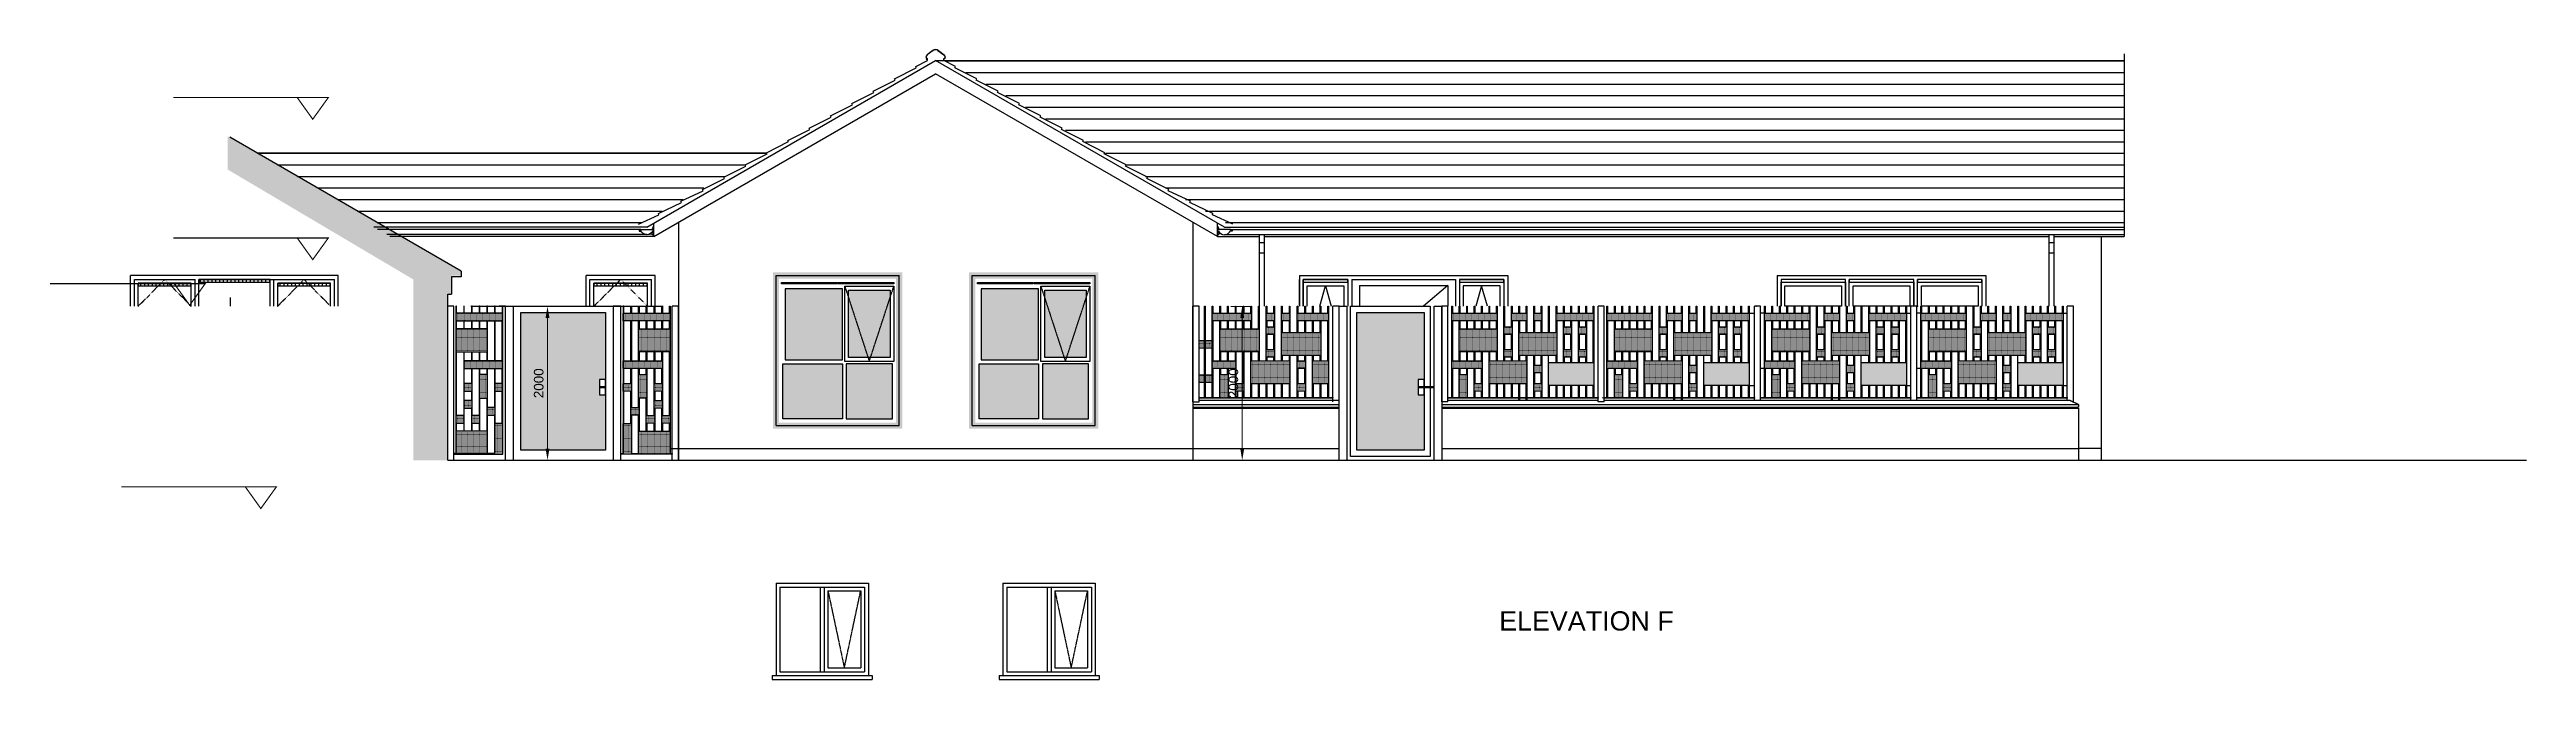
# Model space of a CAD drawing. Header units: inches. Extents: x -48459 to 205009, y 10398 to 54474.
# Drawn here: x 104925 to 137131, y 44974 to 53162 of the extents above; entities that cross this region are included whole.
import ezdxf

# ---------------------------------------------------------------- set-up
doc = ezdxf.new("R2010")
doc.units = ezdxf.units.IN
doc.header["$MEASUREMENT"] = 0
for name, pattern in [('13-42_First_Flr_Plan_XREF$0$HIDDEN', [0.375, 0.25, -0.125]), ('14-08 - Household Unit Master X-ref$0$DASHED2', [9.525, 6.35, -3.175]), ('DASHED', [19.05, 12.7, -6.35]), ('HIDDEN', [4.5, 1.5, -1.5, 1.5])]:
    doc.linetypes.add(name, pattern=pattern)
doc.layers.add('.', color=80, linetype='Continuous', lineweight=18)
for name, color, linetype in [('10-095_Xref_Sections$0$AR-Roof', 2, 'Continuous'), ('AR-backround', 9, 'Continuous'), ('AR-BRICK', 253, 'Continuous'), ('AR-DIM', 8, 'Continuous'), ('AR-DOOR-HATCH', 9, 'Continuous'), ('AR-ELEV-4', 8, 'Continuous'), ('AR-ELEV2', 8, 'Continuous'), ('AR-Hat', 8, 'Continuous'), ('AR-HIDDEN-OVER', 8, 'DASHED'), ('AR-NEW-WALL', 2, 'Continuous'), ('AR-RAILING', 8, 'Continuous'), ('AR-RAINWATER', 8, 'Continuous'), ('AR-ROOF-LINE', 8, 'Continuous'), ('AR-RWP', 8, 'Continuous'), ('AR-WIND-FRAM', 4, 'Continuous'), ('PS-TITLEBLOCK', 5, 'Continuous'), ('QSS ELEVATION 2', 2, 'Continuous'), ('QSS ELEVATION 4', 8, 'Continuous')]:
    doc.layers.add(name, color=color, linetype=linetype)
doc.layers.add('AR-DEMOLITIONS', color=1, linetype='13-42_First_Flr_Plan_XREF$0$HIDDEN', true_color=0xff0000)
doc.layers.add('AR-GRAVEL', color=252, linetype='Continuous', true_color=0x696969)
doc.layers.get('AR-DIM').off()
doc.styles.add('MS_1.100_5.0mm', font='arial.ttf', dxfattribs={"height": 500})
doc.styles.add('MS_1.50_2.5mm', font='arial.ttf', dxfattribs={"height": 125})
doc.dimstyles.new('MS_1.50_2.5mm', dxfattribs={"dimtxt": 125, "dimasz": 150, "dimexe": 150, "dimexo": 100, "dimgap": 50, "dimtad": 1, "dimtoh": 1, "dimdec": 0, "dimdsep": 46, "dimtxsty": 'MS_1.50_2.5mm', "dimcen": 150, "dimclre": 256, "dimclrt": 4, "dimadec": 0, "dimazin": 0, "dimtfac": 1, "dimtdec": 0, "dimtix": 1, "dimtmove": 2, "dimatfit": 2, "dimfxl": 1, "dimlwd": 18, "dimlwe": 18, "dimarcsym": 0})
pattern_1 = [(180, (0.02, -87), (-1e-14, -150), [])]
pattern_2 = [(0, (99902.415, 0), (3.125, 6.25), [0, -6.25])]
pattern_3 = [(0, (99902.415, -294.351), (3.125, 6.25), [0, -6.25])]
pattern_4 = [(0, (97868.223, -7e-12), (3.125, 6.25), [0, -6.25])]
pattern_5 = [(0, (97868.223, -294.351), (3.125, 6.25), [0, -6.25])]
pattern_6 = [(0, (95819.691, -7e-12), (3.125, 6.25), [0, -6.25])]
pattern_7 = [(0, (95819.691, -294.351), (3.125, 6.25), [0, -6.25])]
pattern_8 = [(0, (93802.4014, -7e-12), (3.125, 6.25), [0, -6.25])]
pattern_9 = [(0, (93802.4014, -294.351), (3.125, 6.25), [0, -6.25])]
pattern_10 = [(0, (82979.855, -7e-12), (3.125, 6.25), [0, -6.25])]
pattern_11 = [(0, (83131.533, -7e-12), (3.125, 6.25), [0, -6.25])]
pattern_12 = [(0, (81970.5506, -443.0366), (3.125, 6.25), [0, -6.25])]
pattern_13 = [(0, (81972.8296, -737.388), (3.125, 6.25), [0, -6.25])]
pattern_14 = [(0, (81771.8295, -414.613), (3.125, 6.25), [0, -6.25])]
pattern_15 = [(0, (81672.135, -1048.215), (3.125, 6.25), [0, -6.25])]
pattern_16 = [(0, (83131.533, -1329.357), (3.125, 6.25), [0, -6.25])]
pattern_17 = [(0, (81972.8296, -958.994), (3.125, 6.25), [0, -6.25])]
pattern_18 = [(0, (81872.3296, -1152.899), (3.125, 6.25), [0, -6.25])]
pattern_19 = [(0, (82073.3297, -1152.899), (3.125, 6.25), [0, -6.25])]
pattern_20 = [(0, (81571.635, -737.388), (3.125, 6.25), [0, -6.25])]
pattern_21 = [(0, (81571.635, -1256.434), (3.125, 6.25), [0, -6.25])]

msp = doc.modelspace()

# ---------------------------------------------------------------- texts
at = {"layer": 'Defpoints', "insert": (122215.7, 45860.1), "char_height": 250, "attachment_point": 1, "style": 'MS_1.100_5.0mm'}
msp.add_mtext_dynamic_manual_height_columns('\\pxqc;ELEVATION F', width=5386.081, gutter_width=5000, heights=[0], dxfattribs=at)

# ---------------------------------------------------------------- blocks, each defined once
blk = doc.blocks.new('GUTTER END')
at = {"layer": '10-095_Xref_Sections$0$AR-Roof', "color": 8}
for p, q in [((0, -110), (0, 0)), ((0, 0), (8, 0)), ((8, -16), (8, 0)), ((0, -110), (6, -110)), ((8, -10), (18, -20)), ((8, -16), (15, -23)), ((8, -110), (8, -53)), ((168, -36), (11, -36)), ((15, -23), (18, -20)), ((165, -44), (167, -37)), ((182, -44), (165, -44)), ((169, -37), (168, -42)), ((174, -52), (170, -52))]:
    blk.add_line(p, q, dxfattribs=at)
blk.add_circle((182, -52), 8, dxfattribs=at)
for centre, radius, start, end in [((6, -106), 4, 270, 317.1447), ((89, -16), 81, 180, 194.4807), ((89, -16), 89, 204.4791, 336.1406), ((39, -132), 37.7, 67.9221, 142.2284), ((168, -37), 1, 71.5554, 162.9214), ((169, -43), 1, 166.0307, 270), ((168, -37), 1, 346.0307, 71.5554)]:
    blk.add_arc(centre, radius, start, end, dxfattribs=at)
blk = doc.blocks.new('*D384')
at = {"layer": 'AR-RAILING', "lineweight": 18, "transparency": 16777216}
for p, q in [((111154, 49824), (111550, 49824)), ((111154, 47824), (111550, 47824))]:
    blk.add_line(p, q, dxfattribs=at)
at = {"layer": 'AR-RAILING', "color": 0, "lineweight": 18, "transparency": 16777216}
blk.add_line((111400, 47974), (111400, 49674), dxfattribs=at)
at = {"layer": 'AR-RAILING', "color": 0, "transparency": 16777216}
for points in [[(111375, 49674), (111425, 49674), (111400, 49824)], [(111375, 47974), (111425, 47974), (111400, 47824)]]:
    blk.add_solid(points, dxfattribs=at)
at = {"layer": 'Defpoints', "color": 0, "transparency": 16777216}
for p in [(111054, 49824), (111400, 49824), (111054, 47824)]:
    blk.add_point(p, dxfattribs=at)
at = {"layer": 'AR-RAILING', "color": 4, "transparency": 16777216, "insert": (111286, 48824), "char_height": 125, "attachment_point": 5, "rotation": 90, "style": 'MS_1.50_2.5mm'}
blk.add_mtext('2000', dxfattribs=at)
blk = doc.blocks.new('*D385')
at = {"layer": 'AR-RAILING', "lineweight": 18, "transparency": 16777216}
for p, q in [((120554, 49824), (120283, 49824)), ((120554, 47824), (120283, 47824))]:
    blk.add_line(p, q, dxfattribs=at)
at = {"layer": 'AR-RAILING', "color": 0, "lineweight": 18, "transparency": 16777216}
blk.add_line((120433, 49674), (120433, 47974), dxfattribs=at)
at = {"layer": 'AR-RAILING', "color": 0, "transparency": 16777216}
for points in [[(120408, 49674), (120458, 49674), (120433, 49824)], [(120408, 47974), (120458, 47974), (120433, 47824)]]:
    blk.add_solid(points, dxfattribs=at)
at = {"layer": 'Defpoints', "color": 0, "transparency": 16777216}
for p in [(120654, 49824), (120433, 47824), (120654, 47824)]:
    blk.add_point(p, dxfattribs=at)
at = {"layer": 'AR-RAILING', "color": 4, "transparency": 16777216, "insert": (120319, 48824), "char_height": 125, "attachment_point": 5, "rotation": 90, "style": 'MS_1.50_2.5mm'}
blk.add_mtext('2000', dxfattribs=at)
blk = doc.blocks.new('CHOC OUTLINE WINDOW')
at = {"layer": '.', "true_color": 0xf26722, "transparency": 33554559}
h = blk.add_hatch(color=30, dxfattribs=at)
h.dxf.hatch_style = 1
h.paths.add_polyline_path([(1682, 2033), (0, 2033), (0, 0), (1682, 0)])
h.paths.add_polyline_path([(80, 1953), (1602, 1953), (1602, 80), (80, 80)], flags=16)
at = {"layer": 'AR-DOOR-HATCH'}
h = blk.add_hatch(color=254, dxfattribs=at)
h.paths.add_polyline_path([(904, 130), (130, 130), (130, 845), (904, 845)])
h.paths.add_polyline_path([(1554, 845), (954, 845), (954, 130), (1554, 130)])
h.paths.add_polyline_path([(1523, 1803), (984, 1803), (984, 925), (1523, 925)])
h.paths.add_polyline_path([(904, 1820), (160, 1820), (160, 895), (904, 895)])
at = {"color": 252, "linetype": '14-08 - Household Unit Master X-ref$0$DASHED2', "ltscale": 0.5}
for points in [[(1683, 0), (0, 0), (0, 2033), (1683, 2033)], [(1602, 80), (80, 80), (80, 1953), (1602, 1953)]]:
    blk.add_lwpolyline(points, close=True, dxfattribs=at)
at = {"layer": 'AR-HIDDEN-OVER', "linetype": 'HIDDEN'}
blk.add_lwpolyline([(934, 1853), (1253, 875), (1573, 1853)], dxfattribs=at)
at = {"layer": 'QSS ELEVATION 2', "color": 4}
for p, q in [((42, 42), (42, 1992)), ((42, 1992), (1641, 1992)), ((1641, 42), (1641, 1992)), ((42, 42), (1641, 42))]:
    blk.add_line(p, q, dxfattribs=at)
at = {"layer": 'QSS ELEVATION 4'}
for points in [[(110, 1903), (836, 1903), (836, 1883), (110, 1883)], [(904, 1820), (160, 1820), (160, 895), (904, 895)], [(904, 1820), (160, 1820), (160, 895), (904, 895)], [(846, 1903), (1573, 1903), (1573, 1883), (846, 1883)], [(1573, 875), (934, 875), (934, 1853), (1573, 1853)], [(1523, 925), (984, 925), (984, 1803), (1523, 1803)], [(904, 130), (130, 130), (130, 845), (904, 845)], [(1554, 845), (954, 845), (954, 130), (1554, 130)]]:
    blk.add_lwpolyline(points, close=True, dxfattribs=at)
blk = doc.blocks.new('LAVENDER OUTLINE WINDOW')
at = {"layer": '.', "true_color": 0xcd38ff, "transparency": 33554559}
h = blk.add_hatch(color=200, dxfattribs=at)
h.dxf.hatch_style = 1
h.paths.add_polyline_path([(1682, 2033), (0, 2033), (0, 0), (1682, 0)])
h.paths.add_polyline_path([(80, 1953), (1602, 1953), (1602, 80), (80, 80)], flags=16)
at = {"layer": 'AR-DOOR-HATCH'}
h = blk.add_hatch(color=254, dxfattribs=at)
h.paths.add_polyline_path([(904, 130), (130, 130), (130, 845), (904, 845)])
h.paths.add_polyline_path([(1554, 845), (954, 845), (954, 130), (1554, 130)])
h.paths.add_polyline_path([(1523, 1803), (984, 1803), (984, 925), (1523, 925)])
h.paths.add_polyline_path([(904, 1820), (160, 1820), (160, 895), (904, 895)])
at = {"color": 252, "linetype": '14-08 - Household Unit Master X-ref$0$DASHED2', "ltscale": 0.5}
for points in [[(1683, 0), (0, 0), (0, 2033), (1683, 2033)], [(1602, 80), (80, 80), (80, 1953), (1602, 1953)]]:
    blk.add_lwpolyline(points, close=True, dxfattribs=at)
at = {"layer": 'AR-HIDDEN-OVER', "linetype": 'HIDDEN'}
blk.add_lwpolyline([(934, 1853), (1253, 875), (1573, 1853)], dxfattribs=at)
at = {"layer": 'QSS ELEVATION 2', "color": 4}
for p, q in [((42, 42), (42, 1992)), ((42, 1992), (1641, 1992)), ((1641, 42), (1641, 1992)), ((42, 42), (1641, 42))]:
    blk.add_line(p, q, dxfattribs=at)
at = {"layer": 'QSS ELEVATION 4'}
for points in [[(110, 1903), (836, 1903), (836, 1883), (110, 1883)], [(904, 1820), (160, 1820), (160, 895), (904, 895)], [(904, 1820), (160, 1820), (160, 895), (904, 895)], [(846, 1903), (1573, 1903), (1573, 1883), (846, 1883)], [(1573, 875), (934, 875), (934, 1853), (1573, 1853)], [(1523, 925), (984, 925), (984, 1803), (1523, 1803)], [(904, 130), (130, 130), (130, 845), (904, 845)], [(1554, 845), (954, 845), (954, 130), (1554, 130)]]:
    blk.add_lwpolyline(points, close=True, dxfattribs=at)

# ---------------------------------------------------------------- dimensions: what is measured, and where the dimension line sits
at = {"layer": 'AR-RAILING'}
for p1, p2, distance, picture, middle in [((111053.7, 47824.2), (111053.7, 49824.2), -346.3, '*D384', (111286.2, 48824.2)), ((120653.8, 49824.2), (120653.8, 47824.2), -220.7, '*D385', (120319.3, 48824.2))]:
    dim = msp.add_aligned_dim(p1=p1, p2=p2, distance=distance, dimstyle='MS_1.50_2.5mm', dxfattribs=at)
    dim.commit()
    dim.dimension.update_dxf_attribs({"geometry": picture, "text_midpoint": middle})

# ---------------------------------------------------------------- hatches: boundary and pattern name
at = {"layer": '.', "transparency": 33554559}
h = msp.add_hatch(dxfattribs=at)
h.set_pattern_fill('ANSI36', color=254, scale=300, angle=90)
h.set_pattern_definition([(135, (29331.21, -1.804), (-72.920387, 19.887378), [93.75, -18.75, 0, -18.75])])
h.paths.add_polyline_path([(107240.3, 51602.8), (107240.3, 52034.9), (110278.3, 50280.9), (110278.3, 50222.4), (110149.9, 50222.4), (110149.9, 49982.4), (110101.2, 49982.4), (110101.2, 47822.4), (109656.7, 47822.4), (109656.7, 50172.5)])
h = msp.add_hatch(dxfattribs=at)
h.set_pattern_fill('DOTS', color=254, scale=100)
h.set_pattern_definition(pattern_10)
h.paths.add_polyline_path([(110209.4, 49734.2), (110818.7, 49734.2), (110818.7, 49634.2), (110209.4, 49634.2)])
h = msp.add_hatch(dxfattribs=at)
h.set_pattern_fill('DOTS', color=254, scale=100)
h.set_pattern_definition([(0, (-10645.039, -7e-09), (3.125, 6.25), [0, -6.25])])
h.paths.add_polyline_path([(112151.9, 49744.2), (111051.9, 49744.2), (111051.9, 47954.2), (112151.9, 47954.2), (112151.9, 48674.2), (112076.9, 48674.2), (112076.9, 48774.2), (112076.9, 48874.2), (112151.9, 48874.2)])
h = msp.add_hatch(dxfattribs=at)
h.set_pattern_fill('DOTS', color=254, scale=100)
h.set_pattern_definition(pattern_10)
h.paths.add_polyline_path([(112994.4, 49734.2), (112385, 49734.2), (112385, 49634.2), (112994.4, 49634.2)])
h = msp.add_hatch(dxfattribs=at)
h.set_pattern_fill('DOTS', color=254, scale=100)
h.set_pattern_definition([(0, (90530.3415, -7e-12), (3.125, 6.25), [0, -6.25])])
h.paths.add_polyline_path([(120552.6, 49734.2), (120043.1, 49734.2), (120043.1, 49634.2), (120552.6, 49634.2)])
h = msp.add_hatch(dxfattribs=at)
h.set_pattern_fill('DOTS', color=254, scale=100)
h.set_pattern_definition([(0, (91232.3844, -7e-12), (3.125, 6.25), [0, -6.25])])
h.paths.add_polyline_path([(120945.8, 49734.2), (120945.8, 49634.2), (121054.1, 49634.2), (121054.1, 49734.2)])
h.paths.add_polyline_path([(120853.5, 49634.2), (120853.5, 49734.2), (120745.2, 49734.2), (120745.2, 49634.2)])
h = msp.add_hatch(dxfattribs=at)
h.set_pattern_fill('DOTS', color=254, scale=100)
h.set_pattern_definition([(0, (91633.552, -7e-12), (3.125, 6.25), [0, -6.25])])
h.paths.add_polyline_path([(121555.5, 49734.2), (121146.4, 49734.2), (121146.4, 49634.2), (121555.5, 49634.2)])
h = msp.add_hatch(dxfattribs=at)
h.set_pattern_fill('DOTS', color=254, scale=100)
h.paths.add_polyline_path([(122796.9, 49744.2), (121921.9, 49744.2), (121921.9, 47954.2), (122796.9, 47954.2), (122796.9, 48674.2), (122721.9, 48674.2), (122721.9, 48774.2), (122721.9, 48874.2), (122796.9, 48874.2)])
h = msp.add_hatch(dxfattribs=at)
h.set_pattern_fill('DOTS', color=254, scale=100)
h.set_pattern_definition([(0, (93645.613, -7e-12), (3.125, 6.25), [0, -6.25])])
h.paths.add_polyline_path([(123747.3, 49734.2), (123158.4, 49734.2), (123158.4, 49634.2), (123747.3, 49634.2)])
h = msp.add_hatch(dxfattribs=at)
h.set_pattern_fill('DOTS', color=254, scale=100)
h.set_pattern_definition([(0, (93774.163, -7e-12), (3.125, 6.25), [0, -6.25])])
h.paths.add_polyline_path([(124134.5, 49734.2), (123932.9, 49734.2), (123932.9, 49634.2), (124134.5, 49634.2)])
h.paths.add_polyline_path([(124328.1, 49734.2), (124223.3, 49734.2), (124223.3, 49634.2), (124328.1, 49634.2)])
h.paths.add_polyline_path([(123940.9, 49558.7), (123836.1, 49558.7), (123836.1, 49458.7), (123940.9, 49458.7)])
h = msp.add_hatch(dxfattribs=at)
h.set_pattern_fill('DOTS', color=254, scale=100)
h.set_pattern_definition([(0, (93813.845, -7e-12), (3.125, 6.25), [0, -6.25])])
h.paths.add_polyline_path([(125005.7, 49734.2), (124513.7, 49734.2), (124513.7, 49634.2), (125005.7, 49634.2)])
h = msp.add_hatch(dxfattribs=at)
h.set_pattern_fill('DOTS', color=254, scale=100)
h.set_pattern_definition([(0, (95662.9025, -7e-12), (3.125, 6.25), [0, -6.25])])
h.paths.add_polyline_path([(125764.5, 49734.2), (125175.7, 49734.2), (125175.7, 49634.2), (125764.5, 49634.2)])
h = msp.add_hatch(dxfattribs=at)
h.set_pattern_fill('DOTS', color=254, scale=100)
h.set_pattern_definition([(0, (95791.453, -7e-12), (3.125, 6.25), [0, -6.25])])
h.paths.add_polyline_path([(126151.8, 49734.2), (125950.2, 49734.2), (125950.2, 49634.2), (126151.8, 49634.2)])
h.paths.add_polyline_path([(126345.4, 49734.2), (126240.6, 49734.2), (126240.6, 49634.2), (126345.4, 49634.2)])
h.paths.add_polyline_path([(125958.2, 49558.7), (125853.3, 49558.7), (125853.3, 49458.7), (125958.2, 49458.7)])
h = msp.add_hatch(dxfattribs=at)
h.set_pattern_fill('DOTS', color=254, scale=100)
h.set_pattern_definition([(0, (95831.1344, -7e-12), (3.125, 6.25), [0, -6.25])])
h.paths.add_polyline_path([(127023, 49734.2), (126531, 49734.2), (126531, 49634.2), (127023, 49634.2)])
h = msp.add_hatch(dxfattribs=at)
h.set_pattern_fill('DOTS', color=254, scale=100)
h.set_pattern_definition([(0, (97711.435, -7e-12), (3.125, 6.25), [0, -6.25])])
h.paths.add_polyline_path([(127813.1, 49734.2), (127224.2, 49734.2), (127224.2, 49634.2), (127813.1, 49634.2)])
h = msp.add_hatch(dxfattribs=at)
h.set_pattern_fill('DOTS', color=254, scale=100)
h.set_pattern_definition([(0, (97839.985, -7e-12), (3.125, 6.25), [0, -6.25])])
h.paths.add_polyline_path([(128200.3, 49734.2), (127998.7, 49734.2), (127998.7, 49634.2), (128200.3, 49634.2)])
h.paths.add_polyline_path([(128394, 49734.2), (128289.1, 49734.2), (128289.1, 49634.2), (128394, 49634.2)])
h.paths.add_polyline_path([(128006.7, 49558.7), (127901.9, 49558.7), (127901.9, 49458.7), (128006.7, 49458.7)])
h = msp.add_hatch(dxfattribs=at)
h.set_pattern_fill('DOTS', color=254, scale=100)
h.set_pattern_definition([(0, (97879.6667, -7e-12), (3.125, 6.25), [0, -6.25])])
h.paths.add_polyline_path([(129071.5, 49734.2), (128579.5, 49734.2), (128579.5, 49634.2), (129071.5, 49634.2)])
h = msp.add_hatch(dxfattribs=at)
h.set_pattern_fill('DOTS', color=254, scale=100)
h.set_pattern_definition([(0, (99745.6265, 0), (3.125, 6.25), [0, -6.25])])
h.paths.add_polyline_path([(129847.3, 49734.2), (129258.4, 49734.2), (129258.4, 49634.2), (129847.3, 49634.2)])
h = msp.add_hatch(dxfattribs=at)
h.set_pattern_fill('DOTS', color=254, scale=100)
h.set_pattern_definition([(0, (99874.177, 0), (3.125, 6.25), [0, -6.25])])
h.paths.add_polyline_path([(130234.5, 49734.2), (130032.9, 49734.2), (130032.9, 49634.2), (130234.5, 49634.2)])
h.paths.add_polyline_path([(130428.2, 49734.2), (130323.3, 49734.2), (130323.3, 49634.2), (130428.2, 49634.2)])
h.paths.add_polyline_path([(130040.9, 49558.7), (129936.1, 49558.7), (129936.1, 49458.7), (130040.9, 49458.7)])
h = msp.add_hatch(dxfattribs=at)
h.set_pattern_fill('DOTS', color=254, scale=100)
h.set_pattern_definition([(0, (99913.8584, 0), (3.125, 6.25), [0, -6.25])])
h.paths.add_polyline_path([(131105.7, 49734.2), (130613.7, 49734.2), (130613.7, 49634.2), (131105.7, 49634.2)])
h = msp.add_hatch(dxfattribs=at)
h.set_pattern_fill('DOTS', color=254, scale=100)
h.set_pattern_definition(pattern_11)
h.paths.add_polyline_path([(110209.4, 49530.7), (110619.4, 49530.7), (110619.4, 49230.7), (110209.4, 49230.7)])
h = msp.add_hatch(dxfattribs=at)
h.set_pattern_fill('DOTS', color=254, scale=100)
h.set_pattern_definition(pattern_11)
h.paths.add_polyline_path([(112994.4, 49530.7), (112584.4, 49530.7), (112584.4, 49230.7), (112994.4, 49230.7)])
h = msp.add_hatch(dxfattribs=at)
h.set_pattern_fill('DOTS', color=254, scale=100)
h.set_pattern_definition([(0, (89220.162, -178.019), (3.125, 6.25), [0, -6.25])])
h.paths.add_polyline_path([(120051.1, 49380.7), (119871.9, 49380.7), (119871.9, 49280.7), (120051.1, 49280.7)])
h = msp.add_hatch(dxfattribs=at)
h.set_pattern_fill('DOTS', color=254, scale=100)
h.set_pattern_definition([(0, (90690.6166, -7e-12), (3.125, 6.25), [0, -6.25])])
h.paths.add_polyline_path([(120652.9, 49530.7), (120143.4, 49530.7), (120143.4, 49230.7), (120652.9, 49230.7)])
h = msp.add_hatch(dxfattribs=at)
h.set_pattern_fill('DOTS', color=254, scale=100)
h.set_pattern_definition([(0, (89940.119, -7e-12), (3.125, 6.25), [0, -6.25])])
h.paths.add_polyline_path([(120853.5, 49558.7), (120745.2, 49558.7), (120745.2, 49458.7), (120853.5, 49458.7)])
h = msp.add_hatch(dxfattribs=at)
h.set_pattern_fill('DOTS', color=254, scale=100)
h.set_pattern_definition([(0, (90718.509, -7e-12), (3.125, 6.25), [0, -6.25])])
h.paths.add_polyline_path([(121455.2, 49484.1), (120945.8, 49484.1), (120945.8, 49184.1), (121455.2, 49184.1)])
h = msp.add_hatch(dxfattribs=at)
h.set_pattern_fill('DOTS', color=254, scale=100)
h.set_pattern_definition(pattern_8)
h.paths.add_polyline_path([(123747.3, 49530.7), (123255.2, 49530.7), (123255.2, 49230.7), (123747.3, 49230.7)])
h = msp.add_hatch(dxfattribs=at)
h.set_pattern_fill('DOTS', color=254, scale=100)
h.set_pattern_definition(pattern_8)
h.paths.add_polyline_path([(124521.7, 49484.1), (124029.7, 49484.1), (124029.7, 49184.1), (124521.7, 49184.1)])
h = msp.add_hatch(dxfattribs=at)
h.set_pattern_fill('DOTS', color=254, scale=100)
h.set_pattern_definition(pattern_8)
h.paths.add_polyline_path([(124715.8, 49558.7), (124610.5, 49558.7), (124610.5, 49458.7), (124715.8, 49458.7)])
h = msp.add_hatch(dxfattribs=at)
h.set_pattern_fill('DOTS', color=254, scale=100)
h.set_pattern_definition([(0, (93809.8766, -7e-12), (3.125, 6.25), [0, -6.25])])
h.paths.add_polyline_path([(124908.9, 49558.7), (124804.1, 49558.7), (124804.1, 49458.7), (124908.9, 49458.7)])
h = msp.add_hatch(dxfattribs=at)
h.set_pattern_fill('DOTS', color=254, scale=100)
h.set_pattern_definition(pattern_6)
h.paths.add_polyline_path([(125764.5, 49530.7), (125272.5, 49530.7), (125272.5, 49230.7), (125764.5, 49230.7)])
h = msp.add_hatch(dxfattribs=at)
h.set_pattern_fill('DOTS', color=254, scale=100)
h.set_pattern_definition(pattern_6)
h.paths.add_polyline_path([(126539, 49484.1), (126047, 49484.1), (126047, 49184.1), (126539, 49184.1)])
h = msp.add_hatch(dxfattribs=at)
h.set_pattern_fill('DOTS', color=254, scale=100)
h.set_pattern_definition(pattern_6)
h.paths.add_polyline_path([(126733.1, 49558.7), (126627.8, 49558.7), (126627.8, 49458.7), (126733.1, 49458.7)])
h = msp.add_hatch(dxfattribs=at)
h.set_pattern_fill('DOTS', color=254, scale=100)
h.set_pattern_definition([(0, (95827.166, -7e-12), (3.125, 6.25), [0, -6.25])])
h.paths.add_polyline_path([(126926.2, 49558.7), (126821.4, 49558.7), (126821.4, 49458.7), (126926.2, 49458.7)])
h = msp.add_hatch(dxfattribs=at)
h.set_pattern_fill('DOTS', color=254, scale=100)
h.set_pattern_definition(pattern_4)
h.paths.add_polyline_path([(127813.1, 49530.7), (127321, 49530.7), (127321, 49230.7), (127813.1, 49230.7)])
h = msp.add_hatch(dxfattribs=at)
h.set_pattern_fill('DOTS', color=254, scale=100)
h.set_pattern_definition(pattern_4)
h.paths.add_polyline_path([(128587.5, 49484.1), (128095.5, 49484.1), (128095.5, 49184.1), (128587.5, 49184.1)])
h = msp.add_hatch(dxfattribs=at)
h.set_pattern_fill('DOTS', color=254, scale=100)
h.set_pattern_definition(pattern_4)
h.paths.add_polyline_path([(128781.6, 49558.7), (128676.3, 49558.7), (128676.3, 49458.7), (128781.6, 49458.7)])
h = msp.add_hatch(dxfattribs=at)
h.set_pattern_fill('DOTS', color=254, scale=100)
h.set_pattern_definition([(0, (97875.6985, -7e-12), (3.125, 6.25), [0, -6.25])])
h.paths.add_polyline_path([(128974.7, 49558.7), (128869.9, 49558.7), (128869.9, 49458.7), (128974.7, 49458.7)])
h = msp.add_hatch(dxfattribs=at)
h.set_pattern_fill('DOTS', color=254, scale=100)
h.set_pattern_definition(pattern_2)
h.paths.add_polyline_path([(129847.3, 49530.7), (129355.2, 49530.7), (129355.2, 49230.7), (129847.3, 49230.7)])
h = msp.add_hatch(dxfattribs=at)
h.set_pattern_fill('DOTS', color=254, scale=100)
h.set_pattern_definition(pattern_2)
h.paths.add_polyline_path([(130621.7, 49484.1), (130129.7, 49484.1), (130129.7, 49184.1), (130621.7, 49184.1)])
h = msp.add_hatch(dxfattribs=at)
h.set_pattern_fill('DOTS', color=254, scale=100)
h.set_pattern_definition(pattern_2)
h.paths.add_polyline_path([(130815.8, 49558.7), (130710.5, 49558.7), (130710.5, 49458.7), (130815.8, 49458.7)])
h = msp.add_hatch(dxfattribs=at)
h.set_pattern_fill('DOTS', color=254, scale=100)
h.set_pattern_definition([(0, (99909.89, 0), (3.125, 6.25), [0, -6.25])])
h.paths.add_polyline_path([(131008.9, 49558.7), (130904.1, 49558.7), (130904.1, 49458.7), (131008.9, 49458.7)])
h = msp.add_hatch(dxfattribs=at)
h.set_pattern_fill('DOTS', color=254, scale=100)
h.set_pattern_definition(pattern_12)
h.paths.add_polyline_path([(110309.9, 49115.7), (110818.7, 49115.7), (110818.7, 49015.7), (110309.9, 49015.7)])
h = msp.add_hatch(dxfattribs=at)
h.set_pattern_fill('DOTS', color=254, scale=100)
h.set_pattern_definition(pattern_12)
h.paths.add_polyline_path([(112893.9, 49115.7), (112385, 49115.7), (112385, 49015.7), (112893.9, 49015.7)])
h = msp.add_hatch(dxfattribs=at)
h.set_pattern_fill('DOTS', color=254, scale=100)
h.set_pattern_definition([(0, (89521.0374, -443.0366), (3.125, 6.25), [0, -6.25])])
h.paths.add_polyline_path([(120352, 49115.7), (120043.1, 49115.7), (120043.1, 49015.7), (120352, 49015.7)])
h = msp.add_hatch(dxfattribs=at)
h.set_pattern_fill('DOTS', color=254, scale=100)
h.set_pattern_definition([(0, (91075.9114, -413.4455), (3.125, 6.25), [0, -6.25])])
h.paths.add_polyline_path([(121054.1, 49117.3), (120544.6, 49117.3), (120544.6, 48817.3), (121054.1, 48817.3)])
h = msp.add_hatch(dxfattribs=at)
h.set_pattern_fill('DOTS', color=254, scale=100)
h.set_pattern_definition([(0, (89940.119, -294.351), (3.125, 6.25), [0, -6.25])])
h.paths.add_polyline_path([(120853.5, 49264.4), (120745.2, 49264.4), (120745.2, 49164.4), (120853.5, 49164.4)])
h = msp.add_hatch(dxfattribs=at)
h.set_pattern_fill('DOTS', color=254, scale=100)
h.set_pattern_definition([(0, (90333.832, -441.465), (3.125, 6.25), [0, -6.25])])
h.paths.add_polyline_path([(121254.7, 49117.3), (121146.4, 49117.3), (121146.4, 49017.3), (121254.7, 49017.3)])
h = msp.add_hatch(dxfattribs=at)
h.set_pattern_fill('DOTS', color=254, scale=100)
h.set_pattern_definition([(0, (91846.501, -413.4455), (3.125, 6.25), [0, -6.25])])
h.paths.add_polyline_path([(121555.5, 49117.3), (121346.9, 49117.3), (121346.9, 48817.3), (121555.5, 48817.3)])
h = msp.add_hatch(dxfattribs=at)
h.set_pattern_fill('DOTS', color=254, scale=100)
h.set_pattern_definition([(0, (92636.309, -443.0366), (3.125, 6.25), [0, -6.25])])
h.paths.add_polyline_path([(123553.6, 49115.7), (123158.4, 49115.7), (123158.4, 49015.7), (123553.6, 49015.7)])
h = msp.add_hatch(dxfattribs=at)
h.set_pattern_fill('DOTS', color=254, scale=100)
h.set_pattern_definition([(0, (94173.75, -413.4455), (3.125, 6.25), [0, -6.25])])
h.paths.add_polyline_path([(124134.5, 49117.3), (123642.4, 49117.3), (123642.4, 48817.3), (124134.5, 48817.3)])
h = msp.add_hatch(dxfattribs=at)
h.set_pattern_fill('DOTS', color=254, scale=100)
h.set_pattern_definition([(0, (93027.498, -294.351), (3.125, 6.25), [0, -6.25])])
h.paths.add_polyline_path([(123940.9, 49264.4), (123836.1, 49264.4), (123836.1, 49164.4), (123940.9, 49164.4)])
h = msp.add_hatch(dxfattribs=at)
h.set_pattern_fill('DOTS', color=254, scale=100)
h.set_pattern_definition([(0, (93410.751, -498.545), (3.125, 6.25), [0, -6.25])])
h.paths.add_polyline_path([(124328.1, 49060.2), (124223.3, 49060.2), (124223.3, 48960.2), (124328.1, 48960.2)])
h = msp.add_hatch(dxfattribs=at)
h.set_pattern_fill('DOTS', color=254, scale=100)
h.set_pattern_definition([(0, (94916.447, -437.758), (3.125, 6.25), [0, -6.25])])
h.paths.add_polyline_path([(125005.7, 49092.9), (124416.9, 49092.9), (124416.9, 48792.9), (125005.7, 48792.9)])
h = msp.add_hatch(dxfattribs=at)
h.set_pattern_fill('DOTS', color=254, scale=100)
h.set_pattern_definition(pattern_9)
h.paths.add_polyline_path([(124715.3, 49264.4), (124610.5, 49264.4), (124610.5, 49164.4), (124715.3, 49164.4)])
h = msp.add_hatch(dxfattribs=at)
h.set_pattern_fill('DOTS', color=254, scale=100)
h.set_pattern_definition(pattern_9)
h.paths.add_polyline_path([(124908.9, 49264.4), (124804.1, 49264.4), (124804.1, 49164.4), (124908.9, 49164.4)])
h = msp.add_hatch(dxfattribs=at)
h.set_pattern_fill('DOTS', color=254, scale=100)
h.set_pattern_definition([(0, (94653.5984, -443.0366), (3.125, 6.25), [0, -6.25])])
h.paths.add_polyline_path([(125570.9, 49115.7), (125175.7, 49115.7), (125175.7, 49015.7), (125570.9, 49015.7)])
h = msp.add_hatch(dxfattribs=at)
h.set_pattern_fill('DOTS', color=254, scale=100)
h.set_pattern_definition([(0, (96191.0396, -413.4455), (3.125, 6.25), [0, -6.25])])
h.paths.add_polyline_path([(126151.8, 49117.3), (125659.7, 49117.3), (125659.7, 48817.3), (126151.8, 48817.3)])
h = msp.add_hatch(dxfattribs=at)
h.set_pattern_fill('DOTS', color=254, scale=100)
h.set_pattern_definition([(0, (95044.788, -294.351), (3.125, 6.25), [0, -6.25])])
h.paths.add_polyline_path([(125958.2, 49264.4), (125853.3, 49264.4), (125853.3, 49164.4), (125958.2, 49164.4)])
h = msp.add_hatch(dxfattribs=at)
h.set_pattern_fill('DOTS', color=254, scale=100)
h.set_pattern_definition([(0, (95428.041, -498.545), (3.125, 6.25), [0, -6.25])])
h.paths.add_polyline_path([(126345.4, 49060.2), (126240.6, 49060.2), (126240.6, 48960.2), (126345.4, 48960.2)])
h = msp.add_hatch(dxfattribs=at)
h.set_pattern_fill('DOTS', color=254, scale=100)
h.set_pattern_definition([(0, (96933.737, -437.758), (3.125, 6.25), [0, -6.25])])
h.paths.add_polyline_path([(127023, 49092.9), (126434.2, 49092.9), (126434.2, 48792.9), (127023, 48792.9)])
h = msp.add_hatch(dxfattribs=at)
h.set_pattern_fill('DOTS', color=254, scale=100)
h.set_pattern_definition(pattern_7)
h.paths.add_polyline_path([(126732.6, 49264.4), (126627.8, 49264.4), (126627.8, 49164.4), (126732.6, 49164.4)])
h = msp.add_hatch(dxfattribs=at)
h.set_pattern_fill('DOTS', color=254, scale=100)
h.set_pattern_definition(pattern_7)
h.paths.add_polyline_path([(126926.2, 49264.4), (126821.4, 49264.4), (126821.4, 49164.4), (126926.2, 49164.4)])
h = msp.add_hatch(dxfattribs=at)
h.set_pattern_fill('DOTS', color=254, scale=100)
h.set_pattern_definition([(0, (96702.131, -443.0366), (3.125, 6.25), [0, -6.25])])
h.paths.add_polyline_path([(127619.5, 49115.7), (127224.2, 49115.7), (127224.2, 49015.7), (127619.5, 49015.7)])
h = msp.add_hatch(dxfattribs=at)
h.set_pattern_fill('DOTS', color=254, scale=100)
h.set_pattern_definition([(0, (98239.572, -413.4455), (3.125, 6.25), [0, -6.25])])
h.paths.add_polyline_path([(128200.3, 49117.3), (127708.3, 49117.3), (127708.3, 48817.3), (128200.3, 48817.3)])
h = msp.add_hatch(dxfattribs=at)
h.set_pattern_fill('DOTS', color=254, scale=100)
h.set_pattern_definition([(0, (97093.32, -294.351), (3.125, 6.25), [0, -6.25])])
h.paths.add_polyline_path([(128006.7, 49264.4), (127901.9, 49264.4), (127901.9, 49164.4), (128006.7, 49164.4)])
h = msp.add_hatch(dxfattribs=at)
h.set_pattern_fill('DOTS', color=254, scale=100)
h.set_pattern_definition([(0, (97476.573, -498.545), (3.125, 6.25), [0, -6.25])])
h.paths.add_polyline_path([(128393.9, 49060.2), (128289.1, 49060.2), (128289.1, 48960.2), (128393.9, 48960.2)])
h = msp.add_hatch(dxfattribs=at)
h.set_pattern_fill('DOTS', color=254, scale=100)
h.set_pattern_definition([(0, (98982.269, -437.758), (3.125, 6.25), [0, -6.25])])
h.paths.add_polyline_path([(129071.5, 49092.9), (128482.7, 49092.9), (128482.7, 48792.9), (129071.5, 48792.9)])
h = msp.add_hatch(dxfattribs=at)
h.set_pattern_fill('DOTS', color=254, scale=100)
h.set_pattern_definition(pattern_5)
h.paths.add_polyline_path([(128781.1, 49264.4), (128676.3, 49264.4), (128676.3, 49164.4), (128781.1, 49164.4)])
h = msp.add_hatch(dxfattribs=at)
h.set_pattern_fill('DOTS', color=254, scale=100)
h.set_pattern_definition(pattern_5)
h.paths.add_polyline_path([(128974.7, 49264.4), (128869.9, 49264.4), (128869.9, 49164.4), (128974.7, 49164.4)])
h = msp.add_hatch(dxfattribs=at)
h.set_pattern_fill('DOTS', color=254, scale=100)
h.set_pattern_definition([(0, (98736.3224, -443.0366), (3.125, 6.25), [0, -6.25])])
h.paths.add_polyline_path([(129653.7, 49115.7), (129258.4, 49115.7), (129258.4, 49015.7), (129653.7, 49015.7)])
h = msp.add_hatch(dxfattribs=at)
h.set_pattern_fill('DOTS', color=254, scale=100)
h.set_pattern_definition([(0, (100273.7636, -413.4455), (3.125, 6.25), [0, -6.25])])
h.paths.add_polyline_path([(130234.5, 49117.3), (129742.5, 49117.3), (129742.5, 48817.3), (130234.5, 48817.3)])
h = msp.add_hatch(dxfattribs=at)
h.set_pattern_fill('DOTS', color=254, scale=100)
h.set_pattern_definition([(0, (99127.512, -294.351), (3.125, 6.25), [0, -6.25])])
h.paths.add_polyline_path([(130040.9, 49264.4), (129936.1, 49264.4), (129936.1, 49164.4), (130040.9, 49164.4)])
h = msp.add_hatch(dxfattribs=at)
h.set_pattern_fill('DOTS', color=254, scale=100)
h.set_pattern_definition([(0, (99510.765, -498.545), (3.125, 6.25), [0, -6.25])])
h.paths.add_polyline_path([(130428.1, 49060.2), (130323.3, 49060.2), (130323.3, 48960.2), (130428.1, 48960.2)])
h = msp.add_hatch(dxfattribs=at)
h.set_pattern_fill('DOTS', color=254, scale=100)
h.set_pattern_definition([(0, (101016.461, -437.758), (3.125, 6.25), [0, -6.25])])
h.paths.add_polyline_path([(131105.7, 49092.9), (130516.9, 49092.9), (130516.9, 48792.9), (131105.7, 48792.9)])
h = msp.add_hatch(dxfattribs=at)
h.set_pattern_fill('DOTS', color=254, scale=100)
h.set_pattern_definition(pattern_3)
h.paths.add_polyline_path([(130815.3, 49264.4), (130710.5, 49264.4), (130710.5, 49164.4), (130815.3, 49164.4)])
h = msp.add_hatch(dxfattribs=at)
h.set_pattern_fill('DOTS', color=254, scale=100)
h.set_pattern_definition(pattern_3)
h.paths.add_polyline_path([(131008.9, 49264.4), (130904.1, 49264.4), (130904.1, 49164.4), (131008.9, 49164.4)])
h = msp.add_hatch(dxfattribs=at)
h.set_pattern_fill('DOTS', color=254, scale=100)
h.set_pattern_definition(pattern_13)
h.paths.add_polyline_path([(110309.9, 48821.3), (110418.4, 48821.3), (110418.4, 48721.3), (110309.9, 48721.3)])
h = msp.add_hatch(dxfattribs=at)
h.set_pattern_fill('DOTS', color=254, scale=100)
h.set_pattern_definition(pattern_14)
h.paths.add_polyline_path([(110510.9, 48939.9), (110619.4, 48939.9), (110619.4, 48629.2), (110510.9, 48629.2)])
h = msp.add_hatch(dxfattribs=at)
h.set_pattern_fill('DOTS', color=254, scale=100)
h.set_pattern_definition(pattern_20)
h.paths.add_polyline_path([(110711.1, 48821.3), (110818.7, 48821.3), (110818.7, 48721.3), (110711.1, 48721.3)])
h = msp.add_hatch(dxfattribs=at)
h.set_pattern_fill('DOTS', color=254, scale=100)
h.set_pattern_definition(pattern_20)
h.paths.add_polyline_path([(112492.7, 48821.3), (112385, 48821.3), (112385, 48721.3), (112492.7, 48721.3)])
h = msp.add_hatch(dxfattribs=at)
h.set_pattern_fill('DOTS', color=254, scale=100)
h.set_pattern_definition(pattern_14)
h.paths.add_polyline_path([(112692.9, 48939.9), (112584.4, 48939.9), (112584.4, 48629.2), (112692.9, 48629.2)])
h = msp.add_hatch(dxfattribs=at)
h.set_pattern_fill('DOTS', color=254, scale=100)
h.set_pattern_definition(pattern_13)
h.paths.add_polyline_path([(112893.9, 48821.3), (112785.4, 48821.3), (112785.4, 48721.3), (112893.9, 48721.3)])
h = msp.add_hatch(dxfattribs=at)
h.set_pattern_fill('DOTS', color=254, scale=100)
h.set_pattern_definition([(0, (89220.162, -624.428), (3.125, 6.25), [0, -6.25])])
h.paths.add_polyline_path([(120051.1, 48934.3), (119871.9, 48934.3), (119871.9, 48834.3), (120051.1, 48834.3)])
h = msp.add_hatch(dxfattribs=at)
h.set_pattern_fill('DOTS', color=254, scale=100)
h.set_pattern_definition([(0, (89327.427, -414.613), (3.125, 6.25), [0, -6.25])])
h.paths.add_polyline_path([(120251.7, 48939.9), (120143.4, 48939.9), (120143.4, 48629.2), (120251.7, 48629.2)])
h = msp.add_hatch(dxfattribs=at)
h.set_pattern_fill('DOTS', color=254, scale=100)
h.set_pattern_definition([(0, (89521.0374, -737.388), (3.125, 6.25), [0, -6.25])])
h.paths.add_polyline_path([(120452.3, 48821.3), (120344, 48821.3), (120344, 48721.3), (120452.3, 48721.3)])
h = msp.add_hatch(dxfattribs=at)
h.set_pattern_fill('DOTS', color=254, scale=100)
h.set_pattern_definition([(0, (90333.832, -737.388), (3.125, 6.25), [0, -6.25])])
h.paths.add_polyline_path([(121254.7, 48821.3), (121146.4, 48821.3), (121146.4, 48721.3), (121254.7, 48721.3)])
h = msp.add_hatch(dxfattribs=at)
h.set_pattern_fill('DOTS', color=254, scale=100)
h.set_pattern_definition([(0, (92442.698, -414.613), (3.125, 6.25), [0, -6.25])])
h.paths.add_polyline_path([(123360, 48939.9), (123255.2, 48939.9), (123255.2, 48629.2), (123360, 48629.2)])
h = msp.add_hatch(dxfattribs=at)
h.set_pattern_fill('DOTS', color=254, scale=100)
h.set_pattern_definition([(0, (92636.309, -737.388), (3.125, 6.25), [0, -6.25])])
h.paths.add_polyline_path([(123553.6, 48821.3), (123448.8, 48821.3), (123448.8, 48721.3), (123553.6, 48721.3)])
h = msp.add_hatch(dxfattribs=at)
h.set_pattern_fill('DOTS', color=254, scale=100)
h.set_pattern_definition([(0, (93410.751, -737.388), (3.125, 6.25), [0, -6.25])])
h.paths.add_polyline_path([(124328.1, 48821.3), (124223.3, 48821.3), (124223.3, 48721.3), (124328.1, 48721.3)])
h = msp.add_hatch(dxfattribs=at)
h.set_pattern_fill('DOTS', color=254, scale=100)
h.set_pattern_definition([(0, (94459.988, -414.613), (3.125, 6.25), [0, -6.25])])
h.paths.add_polyline_path([(125377.3, 48939.9), (125272.5, 48939.9), (125272.5, 48629.2), (125377.3, 48629.2)])
h = msp.add_hatch(dxfattribs=at)
h.set_pattern_fill('DOTS', color=254, scale=100)
h.set_pattern_definition([(0, (94653.5984, -737.388), (3.125, 6.25), [0, -6.25])])
h.paths.add_polyline_path([(125570.9, 48821.3), (125466.1, 48821.3), (125466.1, 48721.3), (125570.9, 48721.3)])
h = msp.add_hatch(dxfattribs=at)
h.set_pattern_fill('DOTS', color=254, scale=100)
h.set_pattern_definition([(0, (95428.041, -737.388), (3.125, 6.25), [0, -6.25])])
h.paths.add_polyline_path([(126345.4, 48821.3), (126240.6, 48821.3), (126240.6, 48721.3), (126345.4, 48721.3)])
h = msp.add_hatch(dxfattribs=at)
h.set_pattern_fill('DOTS', color=254, scale=100)
h.set_pattern_definition([(0, (96508.52, -414.613), (3.125, 6.25), [0, -6.25])])
h.paths.add_polyline_path([(127425.9, 48939.9), (127321, 48939.9), (127321, 48629.2), (127425.9, 48629.2)])
h = msp.add_hatch(dxfattribs=at)
h.set_pattern_fill('DOTS', color=254, scale=100)
h.set_pattern_definition([(0, (96702.131, -737.388), (3.125, 6.25), [0, -6.25])])
h.paths.add_polyline_path([(127619.5, 48821.3), (127514.7, 48821.3), (127514.7, 48721.3), (127619.5, 48721.3)])
h = msp.add_hatch(dxfattribs=at)
h.set_pattern_fill('DOTS', color=254, scale=100)
h.set_pattern_definition([(0, (97476.573, -737.388), (3.125, 6.25), [0, -6.25])])
h.paths.add_polyline_path([(128393.9, 48821.3), (128289.1, 48821.3), (128289.1, 48721.3), (128393.9, 48721.3)])
h = msp.add_hatch(dxfattribs=at)
h.set_pattern_fill('DOTS', color=254, scale=100)
h.set_pattern_definition([(0, (98542.712, -414.613), (3.125, 6.25), [0, -6.25])])
h.paths.add_polyline_path([(129460, 48939.9), (129355.2, 48939.9), (129355.2, 48629.2), (129460, 48629.2)])
h = msp.add_hatch(dxfattribs=at)
h.set_pattern_fill('DOTS', color=254, scale=100)
h.set_pattern_definition([(0, (98736.3224, -737.388), (3.125, 6.25), [0, -6.25])])
h.paths.add_polyline_path([(129653.7, 48821.3), (129548.9, 48821.3), (129548.9, 48721.3), (129653.7, 48721.3)])
h = msp.add_hatch(dxfattribs=at)
h.set_pattern_fill('DOTS', color=254, scale=100)
h.set_pattern_definition([(0, (99510.765, -737.388), (3.125, 6.25), [0, -6.25])])
h.paths.add_polyline_path([(130428.1, 48821.3), (130323.3, 48821.3), (130323.3, 48721.3), (130428.1, 48721.3)])
h = msp.add_hatch(dxfattribs=at)
h.set_pattern_fill('DOTS', color=254, scale=100)
h.set_pattern_definition(pattern_19)
h.paths.add_polyline_path([(110209.4, 48405.8), (110317.9, 48405.8), (110317.9, 48305.8), (110209.4, 48305.8)])
h = msp.add_hatch(dxfattribs=at)
h.set_pattern_fill('DOTS', color=254, scale=100)
h.set_pattern_definition(pattern_17)
h.paths.add_polyline_path([(110309.9, 48599.7), (110418.4, 48599.7), (110418.4, 48499.7), (110309.9, 48499.7)])
h = msp.add_hatch(dxfattribs=at)
h.set_pattern_fill('DOTS', color=254, scale=100)
h.set_pattern_definition(pattern_18)
h.paths.add_polyline_path([(110410.4, 48405.8), (110518.9, 48405.8), (110518.9, 48305.8), (110410.4, 48305.8)])
h = msp.add_hatch(dxfattribs=at)
h.set_pattern_fill('DOTS', color=254, scale=100)
h.set_pattern_definition(pattern_15)
h.paths.add_polyline_path([(110611.4, 48510.5), (110719.1, 48510.5), (110719.1, 48410.5), (110611.4, 48410.5)])
h = msp.add_hatch(dxfattribs=at)
h.set_pattern_fill('DOTS', color=254, scale=100)
h.set_pattern_definition(pattern_15)
h.paths.add_polyline_path([(112592.4, 48510.5), (112484.7, 48510.5), (112484.7, 48410.5), (112592.4, 48410.5)])
h = msp.add_hatch(dxfattribs=at)
h.set_pattern_fill('DOTS', color=254, scale=100)
h.set_pattern_definition(pattern_18)
h.paths.add_polyline_path([(112793.4, 48405.8), (112684.9, 48405.8), (112684.9, 48305.8), (112793.4, 48305.8)])
h = msp.add_hatch(dxfattribs=at)
h.set_pattern_fill('DOTS', color=254, scale=100)
h.set_pattern_definition(pattern_17)
h.paths.add_polyline_path([(112893.9, 48599.7), (112785.4, 48599.7), (112785.4, 48499.7), (112893.9, 48499.7)])
h = msp.add_hatch(dxfattribs=at)
h.set_pattern_fill('DOTS', color=254, scale=100)
h.set_pattern_definition(pattern_19)
h.paths.add_polyline_path([(112994.4, 48405.8), (112885.9, 48405.8), (112885.9, 48305.8), (112994.4, 48305.8)])
h = msp.add_hatch(dxfattribs=at)
h.set_pattern_fill('DOTS', color=254, scale=100)
h.set_pattern_definition(pattern_16)
h.paths.add_polyline_path([(110209.4, 48201.3), (110619.4, 48201.3), (110619.4, 47901.3), (110209.4, 47901.3)])
h = msp.add_hatch(dxfattribs=at)
h.set_pattern_fill('DOTS', color=254, scale=100)
h.set_pattern_definition(pattern_21)
h.paths.add_polyline_path([(110711.1, 48302.3), (110818.7, 48302.3), (110818.7, 47901.3), (110711.1, 47901.3)])
h = msp.add_hatch(dxfattribs=at)
h.set_pattern_fill('DOTS', color=254, scale=100)
h.set_pattern_definition(pattern_21)
h.paths.add_polyline_path([(112492.7, 48302.3), (112385, 48302.3), (112385, 47901.3), (112492.7, 47901.3)])
h = msp.add_hatch(dxfattribs=at)
h.set_pattern_fill('DOTS', color=254, scale=100)
h.set_pattern_definition(pattern_16)
h.paths.add_polyline_path([(112994.4, 48201.3), (112584.4, 48201.3), (112584.4, 47901.3), (112994.4, 47901.3)])
at = {"layer": 'AR-backround', "transparency": 33554559}
h = msp.add_hatch(dxfattribs=at)
h.set_pattern_fill('_USER', color=254, scale=50, angle=90, pattern_type=0)
h.set_pattern_definition([(90, (153797.37, -51766.506), (-50, 3e-15), [])])
h.paths.add_polyline_path([(112507.5, 50124.2), (112507.5, 50124.2), (112701.9, 50124.2), (112701.9, 50090.1), (112014.4, 50090.1), (112014.4, 50124.2), (112507.5, 50124.2), (112507.5, 50124.2)])
at = {"layer": 'AR-BRICK', "transparency": 33554687}
h = msp.add_hatch(dxfattribs=at)
h.set_pattern_fill('ANSI31', color=254, scale=1200, angle=135)
h.set_pattern_definition(pattern_1)
h.paths.add_polyline_path([(131901.9, 50852.7), (131901.9, 53020.1), (116473.7, 53073.3), (120227.7, 50906)])
at = {"layer": 'AR-BRICK', "true_color": 0xcccccc, "transparency": 33554687}
h = msp.add_hatch(dxfattribs=at)
h.set_pattern_fill('ANSI31', color=254, scale=1200, angle=135)
h.set_pattern_definition(pattern_1)
h.paths.add_polyline_path([(107626, 51814.4), (109352, 50817.9), (112768.7, 50817.9), (112773, 50822.1), (112773, 50832.1), (112584.7, 50890.1), (114332.3, 51862.8)])
at = {"layer": 'AR-Hat', "transparency": 33554559}
h = msp.add_hatch(dxfattribs=at)
h.set_pattern_fill('_USER', color=254, scale=50, angle=90, pattern_type=0)
h.set_pattern_definition([(90, (147862.485, -51766.506), (-50, 3e-15), [])])
h.paths.add_polyline_path([(106572.7, 50124.2), (106572.7, 50124.2), (106767, 50124.2), (106767, 50090.1), (106079.5, 50090.1), (106079.5, 50124.2), (106572.7, 50124.2), (106572.7, 50124.2)])
h = msp.add_hatch(dxfattribs=at)
h.set_pattern_fill('_USER', color=254, scale=50, angle=90, pattern_type=0)
h.set_pattern_definition([(90, (148887.51, -51716.495), (-50, 3e-15), [])])
h.paths.add_polyline_path([(107597.7, 50174.2), (107597.7, 50174.2), (107792, 50174.2), (107792, 50140.1), (106867, 50140.1), (106867, 50174.2), (107597.7, 50174.2), (107597.7, 50174.2)])
h = msp.add_hatch(dxfattribs=at)
h.set_pattern_fill('_USER', color=254, scale=50, angle=90, pattern_type=0)
h.set_pattern_definition([(90, (149675, -51766.506), (-50, 3e-15), [])])
h.paths.add_polyline_path([(108385.2, 50124.2), (108385.2, 50124.2), (108579.5, 50124.2), (108579.5, 50090.1), (107892, 50090.1), (107892, 50124.2), (108385.2, 50124.2), (108385.2, 50124.2)])

# ---------------------------------------------------------------- linework, layer by layer
at = {"layer": 'AR-backround', "color": 254, "true_color": 0xcccccc}
for p, q in [((110279, 50282.7), (107267.4, 52021.4)), ((112692.9, 50852.7), (109141, 50852.7)), ((112611.7, 50824.1), (109190.6, 50824.1)), ((112691.5, 50755.8), (109308.8, 50755.8)), ((112783.9, 50732), (109350, 50732)), ((110279, 50282.7), (110279, 50209.2)), ((110101.9, 47824.2), (110101.9, 49984.2)), ((110101.9, 49984.2), (110149.9, 49984.2)), ((110279, 50209.2), (110149.9, 50209.2)), ((110149.9, 50209.2), (110149.9, 49984.2))]:
    msp.add_line(p, q, dxfattribs=at)
at = {"layer": 'AR-backround'}
for p, q in [((131601.9, 50733.3), (131601.9, 47824.2)), ((110101.9, 47824.2), (137131.4, 47824.2)), ((110101.9, 47824.2), (113101.9, 47824.2)), ((131601.9, 47974.2), (131307.3, 47974.2))]:
    msp.add_line(p, q, dxfattribs=at)
at = {"layer": 'AR-backround', "color": 254}
for p, q in [((112801.9, 50224.2), (111901.9, 50224.2)), ((111901.9, 49824.2), (111901.9, 50224.2)), ((111951.9, 49824.2), (111951.9, 50174.2)), ((111951.9, 50174.2), (112751.9, 50174.2)), ((112001.9, 49824.2), (112001.9, 50124.2)), ((112001.9, 50124.2), (112701.9, 50124.2)), ((112701.9, 49824.2), (112701.9, 50124.2)), ((112751.9, 49824.2), (112751.9, 50174.2)), ((112801.9, 49824.2), (112801.9, 50224.2))]:
    msp.add_line(p, q, dxfattribs=at)
at = {"layer": 'AR-backround', "color": 8}
for p, q in [((113101.9, 47974.2), (121691.9, 47974.2)), ((123026.9, 47974.2), (131307.3, 47974.2))]:
    msp.add_line(p, q, dxfattribs=at)
at = {"layer": 'AR-backround', "color": 254, "true_color": 0xcccccc}
msp.add_lwpolyline([(114251.4, 51813.3), (107627.8, 51813.3)], dxfattribs=at)
at = {"layer": 'AR-backround', "color": 254, "linetype": 'HIDDEN'}
msp.add_lwpolyline([(112001.9, 49824.2), (112351.9, 50174.2), (112701.9, 49824.2)], dxfattribs=at)
at = {"layer": 'AR-backround', "color": 254}
msp.add_lwpolyline([(112701.9, 50090.1), (112701.9, 50124.2), (112001.9, 50124.2), (112001.9, 50090.1)], close=True, dxfattribs=at)
at = {"layer": 'AR-ELEV-4', "color": 254}
for p, q in [((108679.5, 50224.2), (105979.5, 50224.2)), ((105979.5, 49824.2), (105979.5, 50224.2)), ((106029.5, 49824.2), (106029.5, 50174.2)), ((106029.5, 50174.2), (106817, 50174.2)), ((106079.5, 49824.2), (106079.5, 50124.2)), ((106079.5, 50124.2), (106767, 50124.2)), ((106767, 49824.2), (106767, 50124.2)), ((106817, 49824.2), (106817, 50174.2)), ((106867, 49824.2), (106867, 50174.2)), ((106867, 50174.2), (107792, 50174.2)), ((106867, 50174.2), (107792, 50174.2)), ((107792, 49824.2), (107792, 50174.2)), ((107792, 50174.2), (108579.5, 50174.2)), ((107842, 49824.2), (107842, 50174.2)), ((107842, 50174.2), (108629.5, 50174.2)), ((107892, 49824.2), (107892, 50124.2)), ((107892, 50124.2), (108579.5, 50124.2)), ((108579.5, 49824.2), (108579.5, 50124.2)), ((108629.5, 49824.2), (108629.5, 50174.2)), ((108679.5, 49824.2), (108679.5, 50224.2)), ((110401.9, 49824.2), (111089.3, 49824.2)), ((112001.9, 49824.2), (112701.9, 49824.2)), ((112214.4, 49824.2), (112901.9, 49824.2))]:
    msp.add_line(p, q, dxfattribs=at)
at = {"layer": 'AR-ELEV-4'}
for p, q in [((127390.3, 50224.2), (127390.3, 49824.2)), ((127390.3, 50224.2), (130100.3, 50224.2)), ((127440.3, 50174.2), (127440.3, 49824.2)), ((128276.9, 49824.2), (128276.9, 50174.2)), ((128326.9, 49824.2), (128326.9, 50174.2)), ((129163.6, 49824.2), (129163.6, 50174.2)), ((129213.6, 49824.2), (129213.6, 50174.2)), ((130050.3, 50174.2), (130050.3, 49824.2)), ((130100.3, 50224.2), (130100.3, 49824.2))]:
    msp.add_line(p, q, dxfattribs=at)
at = {"layer": 'AR-ELEV-4', "color": 254}
for points in [[(106767, 50090.1), (106767, 50124.2), (106079.5, 50124.2), (106079.5, 50090.1)], [(107792, 50140.1), (107792, 50174.2), (106867, 50174.2), (106867, 50140.1)], [(108579.5, 50090.1), (108579.5, 50124.2), (107892, 50124.2), (107892, 50090.1)]]:
    msp.add_lwpolyline(points, close=True, dxfattribs=at)
at = {"layer": 'AR-ELEV-4'}
for points in [[(128277.8, 50140.1), (128277.8, 50174.2), (127440.3, 50174.2), (127440.3, 50140.1)], [(129164.4, 50140.1), (129164.4, 50174.2), (128326.9, 50174.2), (128326.9, 50140.1)], [(130050.3, 50140.1), (130050.3, 50174.2), (129682.8, 50174.2), (129213.6, 50174.2), (129213.6, 50140.1)]]:
    msp.add_lwpolyline(points, close=True, dxfattribs=at)
at = {"layer": 'AR-ELEV2'}
msp.add_line((113001.9, 47974.2), (113101.9, 47974.2), dxfattribs=at)
at = {"layer": 'AR-GRAVEL'}
for p, q in [((131307.3, 48549.2), (131199.8, 48599.2)), ((131199.8, 48599.2), (131307.3, 48549.2)), ((131307.3, 48514.2), (131292.3, 48514.2)), ((131292.3, 48514.2), (131292.3, 48499.2)), ((131307.3, 48549.2), (131307.3, 48549.2)), ((131307.3, 48549.2), (131307.3, 48514.2))]:
    msp.add_line(p, q, dxfattribs=at)
for p in [(127117.1, 49824.2), (129212.2, 49824.2)]:
    msp.add_point(p, dxfattribs=at)
at = {"layer": 'AR-HIDDEN-OVER', "color": 254, "linetype": 'HIDDEN'}
for points in [[(106078.7, 49824.2), (106423.2, 50174.2), (106767.8, 49824.2)], [(107891.2, 49824.2), (108235.7, 50174.2), (108580.3, 49824.2)]]:
    msp.add_lwpolyline(points, dxfattribs=at)
at = {"layer": 'AR-HIDDEN-OVER', "linetype": 'HIDDEN'}
for points in [[(115046.9, 46124.2), (115259.4, 45124.2), (115471.9, 46124.2)], [(117996.9, 46124.2), (118209.4, 45124.2), (118421.9, 46124.2)]]:
    msp.add_lwpolyline(points, dxfattribs=at)
at = {"layer": 'AR-NEW-WALL'}
for p, q in [((113101.9, 50915.6), (113101.9, 47824.2)), ((119791.9, 50915.6), (119791.9, 47824.2)), ((123026.9, 48599.2), (123026.9, 47824.2)), ((131307.3, 48499.2), (131307.3, 47824.2))]:
    msp.add_line(p, q, dxfattribs=at)
at = {"layer": 'AR-RAILING'}
for p, q in [((107279.5, 49824.2), (107279.5, 49939.6)), ((110951.9, 49824.2), (112251.9, 49824.2)), ((127023, 49734.2), (127092.7, 49734.2)), ((127224.2, 49734.2), (127172.7, 49734.2)), ((129071.5, 49734.2), (129125.6, 49734.2)), ((129258.4, 49734.2), (129205.6, 49734.2)), ((131105.7, 49734.2), (131159.8, 49734.2)), ((124134.5, 49184.1), (124134.5, 48599.2)), ((126151.8, 49184.1), (126151.8, 48599.2)), ((127224.2, 49015.7), (127172.7, 49015.7)), ((128200.3, 49184.1), (128200.3, 48599.2)), ((129258.4, 49015.7), (129205.6, 49015.7)), ((130234.5, 49184.1), (130234.5, 48599.2)), ((112076.9, 48780.2), (112151.9, 48780.2)), ((112076.9, 48768.2), (112151.9, 48768.2)), ((122721.9, 48780.2), (122926.9, 48780.2)), ((122721.9, 48768.2), (122926.9, 48768.2)), ((124029.7, 48599.2), (124029.7, 48817.3)), ((124037.7, 48817.3), (124037.7, 48599.2)), ((124126.5, 48599.2), (124126.5, 48817.3)), ((126047, 48599.2), (126047, 48817.3)), ((126055, 48817.3), (126055, 48599.2)), ((126143.8, 48599.2), (126143.8, 48817.3)), ((127023, 48792.9), (127092.7, 48792.9)), ((128095.5, 48599.2), (128095.5, 48817.3)), ((128103.5, 48817.3), (128103.5, 48599.2)), ((128192.3, 48599.2), (128192.3, 48817.3)), ((129071.5, 48792.9), (129125.6, 48792.9)), ((130129.7, 48599.2), (130129.7, 48817.3)), ((130137.7, 48817.3), (130137.7, 48599.2)), ((130226.5, 48599.2), (130226.5, 48817.3)), ((131105.7, 48792.9), (131159.8, 48792.9)), ((119791.9, 48580.6), (119871.9, 48580.6)), ((121691.9, 48599.2), (119871.9, 48599.2)), ((123106.9, 48580.6), (123026.9, 48580.6)), ((125059.8, 48599.2), (123106.9, 48599.2)), ((125139.8, 48580.6), (125059.8, 48580.6)), ((131199.8, 48599.2), (125139.8, 48599.2))]:
    msp.add_line(p, q, dxfattribs=at)
for points in [[(110217.4, 49734.2), (110217.4, 49824.2), (110209.4, 49824.2), (110209.4, 47909.3)], [(110217.4, 49530.7), (110217.4, 49634.2)], [(110217.4, 49530.7), (110217.4, 49634.2)], [(110317.9, 49734.2), (110317.9, 49824.2), (110309.9, 49824.2), (110309.9, 49734.2)], [(110309.9, 49634.2), (110309.9, 49530.7)], [(110309.9, 49634.2), (110309.9, 49530.7)], [(110317.9, 49530.7), (110317.9, 49634.2)], [(110317.9, 49530.7), (110317.9, 49634.2)], [(110418.4, 49734.2), (110418.4, 49824.2), (110410.4, 49824.2), (110410.4, 49734.2)], [(110410.4, 49634.2), (110410.4, 49530.7)], [(110410.4, 49634.2), (110410.4, 49530.7)], [(110418.4, 49530.7), (110418.4, 49634.2)], [(110418.4, 49530.7), (110418.4, 49634.2)], [(110518.9, 49734.2), (110518.9, 49824.2), (110510.9, 49824.2), (110510.9, 49734.2)], [(110510.9, 49634.2), (110510.9, 49530.7)], [(110510.9, 49634.2), (110510.9, 49530.7)], [(110518.9, 49530.7), (110518.9, 49634.2)], [(110518.9, 49530.7), (110518.9, 49634.2)], [(110619.4, 49734.2), (110619.4, 49824.2), (110611.4, 49824.2), (110611.4, 49734.2)], [(110611.4, 49634.2), (110611.4, 49530.7)], [(110611.4, 49634.2), (110611.4, 49530.7)], [(110619.4, 49115.7), (110619.4, 49634.2)], [(110619.4, 49115.7), (110619.4, 49634.2)], [(110719.1, 49734.2), (110719.1, 49824.2), (110711.1, 49824.2), (110711.1, 49734.2)], [(110711.1, 49634.2), (110711.1, 49115.7)], [(110711.1, 49634.2), (110711.1, 49115.7)], [(110719.1, 49115.7), (110719.1, 49634.2)], [(110719.1, 49115.7), (110719.1, 49634.2)], [(110818.7, 47909.3), (110818.7, 49824.2), (110810.7, 49824.2), (110810.7, 49734.2)], [(110810.7, 49634.2), (110810.7, 49115.7)], [(110810.7, 49115.7), (110810.7, 49634.2)], [(110851.9, 47824.2), (110851.9, 49824.2), (110951.9, 49824.2), (110951.9, 47824.2)], [(112351.9, 47824.2), (112351.9, 49824.2), (112251.9, 49824.2), (112251.9, 47824.2)], [(112393, 49734.2), (112393, 49824.2), (112385, 49824.2), (112385, 47909.3)], [(112393, 49115.7), (112393, 49634.2)], [(112484.7, 49734.2), (112484.7, 49824.2), (112492.7, 49824.2), (112492.7, 49734.2)], [(112484.7, 49115.7), (112484.7, 49634.2)], [(112492.7, 49634.2), (112492.7, 49115.7)], [(112584.4, 49734.2), (112584.4, 49824.2), (112592.4, 49824.2), (112592.4, 49734.2)], [(112584.4, 49115.7), (112584.4, 49634.2)], [(112592.4, 49634.2), (112592.4, 49530.7)], [(112684.9, 49734.2), (112684.9, 49824.2), (112692.9, 49824.2), (112692.9, 49734.2)], [(112684.9, 49530.7), (112684.9, 49634.2)], [(112692.9, 49634.2), (112692.9, 49530.7)], [(112785.4, 49734.2), (112785.4, 49824.2), (112793.4, 49824.2), (112793.4, 49734.2)], [(112785.4, 49530.7), (112785.4, 49634.2)], [(112793.4, 49634.2), (112793.4, 49530.7)], [(112885.9, 49734.2), (112885.9, 49824.2), (112893.9, 49824.2), (112893.9, 49734.2)], [(112885.9, 49530.7), (112885.9, 49634.2)], [(112893.9, 49634.2), (112893.9, 49530.7)], [(112986.4, 49734.2), (112986.4, 49824.2), (112994.4, 49824.2), (112994.4, 47909.3)], [(112986.4, 49530.7), (112986.4, 49634.2)], [(119942.9, 48792.9), (119942.9, 49824.2), (119950.9, 49824.2), (119950.9, 49734.2)], [(119950.9, 49734.2), (119950.9, 49015.7)], [(120043.1, 48792.9), (120043.1, 49824.2), (120051.1, 49824.2), (120051.1, 49734.2)], [(120051.1, 49634.2), (120051.1, 49115.7)], [(120143.4, 49734.2), (120143.4, 49824.2), (120151.4, 49824.2), (120151.4, 49734.2)], [(120143.4, 49115.7), (120143.4, 49634.2)], [(120151.4, 49634.2), (120151.4, 49530.7)], [(120243.7, 49734.2), (120243.7, 49824.2), (120251.7, 49824.2), (120251.7, 49734.2)], [(120243.7, 49530.7), (120243.7, 49634.2)], [(120251.7, 49634.2), (120251.7, 49530.7)], [(120344, 49734.2), (120344, 49824.2), (120352, 49824.2), (120352, 49734.2)], [(120344, 49530.7), (120344, 49634.2)], [(120352, 49634.2), (120352, 49530.7)], [(120444.3, 49734.2), (120444.3, 49824.2), (120452.3, 49824.2), (120452.3, 49734.2)], [(120444.3, 49530.7), (120444.3, 49634.2)], [(120452.3, 49634.2), (120452.3, 49530.7)], [(120544.6, 49734.2), (120544.6, 49824.2), (120552.6, 49824.2), (120552.6, 49530.7)], [(120544.6, 49530.7), (120544.6, 49634.2)], [(120644.9, 49530.7), (120644.9, 49824.2), (120652.9, 49824.2), (120652.9, 49117.3)], [(120745.2, 49117.3), (120745.2, 49824.2), (120753.2, 49824.2), (120753.2, 49734.2)], [(120753.2, 49634.2), (120753.2, 49558.7)], [(120845.5, 49734.2), (120845.5, 49824.2), (120853.5, 49824.2), (120853.5, 49117.3)], [(120845.5, 49558.7), (120845.5, 49634.2)], [(120945.8, 49117.3), (120945.8, 49824.2), (120953.8, 49824.2), (120953.8, 49734.2)], [(120953.8, 49634.2), (120953.8, 49484.1)], [(121046.1, 49734.2), (121046.1, 49824.2), (121054.1, 49824.2), (121054.1, 49484.1)], [(121046.1, 49484.1), (121046.1, 49634.2)], [(121146.4, 49484.1), (121146.4, 49824.2), (121154.4, 49824.2), (121154.4, 49734.2)], [(121154.4, 49634.2), (121154.4, 49484.1)], [(121246.7, 49734.2), (121246.7, 49824.2), (121254.7, 49824.2), (121254.7, 49734.2)], [(121246.7, 49484.1), (121246.7, 49634.2)], [(121254.7, 49634.2), (121254.7, 49484.1)], [(121346.9, 49734.2), (121346.9, 49824.2), (121354.9, 49824.2), (121354.9, 49734.2)], [(121346.9, 49484.1), (121346.9, 49634.2)], [(121354.9, 49634.2), (121354.9, 49484.1)], [(121447.2, 49734.2), (121447.2, 49824.2), (121455.2, 49824.2), (121455.2, 49734.2)], [(121447.2, 49484.1), (121447.2, 49634.2)], [(121455.2, 49634.2), (121455.2, 49117.3)], [(121547.5, 49734.2), (121547.5, 49824.2), (121555.5, 49824.2), (121555.5, 48637.2), (121547.5, 48637.2), (121547.5, 48792.9)], [(121547.5, 49117.3), (121547.5, 49634.2)], [(121691.9, 47824.2), (121691.9, 49824.2), (121791.9, 49824.2), (121791.9, 47824.2)], [(122926.9, 47824.2), (122926.9, 49824.2), (123026.9, 49824.2), (123026.9, 47824.2)], [(123166.4, 49015.7), (123166.4, 48637.2), (123158.4, 48637.2), (123158.4, 49824.2), (123166.4, 49824.2), (123166.4, 49734.2)], [(123166.4, 49634.2), (123166.4, 49115.7)], [(123255.2, 49734.2), (123255.2, 49824.2), (123263.2, 49824.2), (123263.2, 49734.2)], [(123255.2, 49115.7), (123255.2, 49634.2)], [(123263.2, 49634.2), (123263.2, 49530.7)], [(123352, 49734.2), (123352, 49824.2), (123360, 49824.2), (123360, 49734.2)], [(123352, 49530.7), (123352, 49634.2)], [(123360, 49634.2), (123360, 49530.7)], [(123448.8, 49734.2), (123448.8, 49824.2), (123456.8, 49824.2), (123456.8, 49734.2)], [(123448.8, 49530.7), (123448.8, 49634.2)], [(123456.8, 49634.2), (123456.8, 49530.7)], [(123545.6, 49734.2), (123545.6, 49824.2), (123553.6, 49824.2), (123553.6, 49734.2)], [(123545.6, 49530.7), (123545.6, 49634.2)], [(123553.6, 49634.2), (123553.6, 49530.7)], [(123642.4, 49734.2), (123642.4, 49824.2), (123650.4, 49824.2), (123650.4, 49734.2)], [(123642.4, 49530.7), (123642.4, 49634.2)], [(123650.4, 49634.2), (123650.4, 49530.7)], [(123739.3, 49734.2), (123739.3, 49824.2), (123747.3, 49824.2), (123747.3, 49117.3)], [(123739.3, 49530.7), (123739.3, 49634.2)], [(123836.1, 49117.3), (123836.1, 49824.2), (123844.1, 49824.2), (123844.1, 49558.7)], [(123932.9, 49558.7), (123932.9, 49824.2), (123940.9, 49824.2), (123940.9, 49734.2)], [(123940.9, 49634.2), (123940.9, 49117.3)], [(124029.7, 49734.2), (124029.7, 49824.2), (124037.7, 49824.2), (124037.7, 49734.2)], [(124029.7, 49117.3), (124029.7, 49634.2)], [(124037.7, 49634.2), (124037.7, 49484.1)], [(124126.5, 49734.2), (124126.5, 49824.2), (124134.5, 49824.2), (124134.5, 49484.1)], [(124126.5, 49484.1), (124126.5, 49634.2)], [(124223.3, 49484.1), (124223.3, 49824.2), (124231.3, 49824.2), (124231.3, 49734.2)], [(124231.3, 49634.2), (124231.3, 49484.1)], [(124320.1, 49734.2), (124320.1, 49824.2), (124328.1, 49824.2), (124328.1, 49484.1)], [(124320.1, 49484.1), (124320.1, 49634.2)], [(124416.9, 49484.1), (124416.9, 49824.2), (124424.9, 49824.2), (124424.9, 49484.1)], [(124513.7, 49484.1), (124513.7, 49824.2), (124521.7, 49824.2), (124521.7, 49734.2)], [(124521.7, 49634.2), (124521.7, 49092.9)], [(124610.5, 49734.2), (124610.5, 49824.2), (124618.5, 49824.2), (124618.5, 49734.2)], [(124610.5, 49092.9), (124610.5, 49634.2)], [(124618.5, 49634.2), (124618.5, 49558.7)], [(124707.3, 49734.2), (124707.3, 49824.2), (124715.3, 49824.2), (124715.3, 49734.2)], [(124707.3, 49558.7), (124707.3, 49634.2)], [(124715.3, 49634.2), (124715.3, 49092.9)], [(124804.1, 49734.2), (124804.1, 49824.2), (124812.1, 49824.2), (124812.1, 49734.2)], [(124804.1, 49092.9), (124804.1, 49634.2)], [(124812.1, 49634.2), (124812.1, 49558.7)], [(124900.9, 49734.2), (124900.9, 49824.2), (124908.9, 49824.2), (124908.9, 49734.2)], [(124900.9, 49558.7), (124900.9, 49634.2)], [(124908.9, 49634.2), (124908.9, 49092.9)], [(124997.7, 49734.2), (124997.7, 49824.2), (125005.7, 49824.2), (125005.7, 48637.2), (124997.7, 48637.2), (124997.7, 48792.9)], [(124997.7, 49092.9), (124997.7, 49634.2)], [(125183.7, 49015.7), (125183.7, 48637.2), (125175.7, 48637.2), (125175.7, 49824.2), (125183.7, 49824.2), (125183.7, 49734.2)], [(125183.7, 49634.2), (125183.7, 49115.7)], [(125272.5, 49734.2), (125272.5, 49824.2), (125280.5, 49824.2), (125280.5, 49734.2)], [(125272.5, 49115.7), (125272.5, 49634.2)], [(125280.5, 49634.2), (125280.5, 49530.7)], [(125369.3, 49734.2), (125369.3, 49824.2), (125377.3, 49824.2), (125377.3, 49734.2)], [(125369.3, 49530.7), (125369.3, 49634.2)], [(125377.3, 49634.2), (125377.3, 49530.7)], [(125466.1, 49734.2), (125466.1, 49824.2), (125474.1, 49824.2), (125474.1, 49734.2)], [(125466.1, 49530.7), (125466.1, 49634.2)], [(125474.1, 49634.2), (125474.1, 49530.7)], [(125562.9, 49734.2), (125562.9, 49824.2), (125570.9, 49824.2), (125570.9, 49734.2)], [(125562.9, 49530.7), (125562.9, 49634.2)], [(125570.9, 49634.2), (125570.9, 49530.7)], [(125659.7, 49734.2), (125659.7, 49824.2), (125667.7, 49824.2), (125667.7, 49734.2)], [(125659.7, 49530.7), (125659.7, 49634.2)], [(125667.7, 49634.2), (125667.7, 49530.7)], [(125756.5, 49734.2), (125756.5, 49824.2), (125764.5, 49824.2), (125764.5, 49117.3)], [(125756.5, 49530.7), (125756.5, 49634.2)], [(125853.3, 49117.3), (125853.3, 49824.2), (125861.3, 49824.2), (125861.3, 49558.7)], [(125950.2, 49558.7), (125950.2, 49824.2), (125958.2, 49824.2), (125958.2, 49734.2)], [(125958.2, 49634.2), (125958.2, 49117.3)], [(126047, 49734.2), (126047, 49824.2), (126055, 49824.2), (126055, 49734.2)], [(126047, 49117.3), (126047, 49634.2)], [(126055, 49634.2), (126055, 49484.1)], [(126143.8, 49734.2), (126143.8, 49824.2), (126151.8, 49824.2), (126151.8, 49484.1)], [(126143.8, 49484.1), (126143.8, 49634.2)], [(126240.6, 49484.1), (126240.6, 49824.2), (126248.6, 49824.2), (126248.6, 49734.2)], [(126248.6, 49634.2), (126248.6, 49484.1)], [(126337.4, 49734.2), (126337.4, 49824.2), (126345.4, 49824.2), (126345.4, 49484.1)], [(126337.4, 49484.1), (126337.4, 49634.2)], [(126434.2, 49484.1), (126434.2, 49824.2), (126442.2, 49824.2), (126442.2, 49484.1)], [(126531, 49484.1), (126531, 49824.2), (126539, 49824.2), (126539, 49734.2)], [(126539, 49634.2), (126539, 49092.9)], [(126627.8, 49734.2), (126627.8, 49824.2), (126635.8, 49824.2), (126635.8, 49734.2)], [(126627.8, 49092.9), (126627.8, 49634.2)], [(126635.8, 49634.2), (126635.8, 49558.7)], [(126724.6, 49734.2), (126724.6, 49824.2), (126732.6, 49824.2), (126732.6, 49734.2)], [(126724.6, 49558.7), (126724.6, 49634.2)], [(126732.6, 49634.2), (126732.6, 49092.9)], [(126821.4, 49734.2), (126821.4, 49824.2), (126829.4, 49824.2), (126829.4, 49734.2)], [(126821.4, 49092.9), (126821.4, 49634.2)], [(126829.4, 49634.2), (126829.4, 49558.7)], [(126918.2, 49734.2), (126918.2, 49824.2), (126926.2, 49824.2), (126926.2, 49734.2)], [(126918.2, 49558.7), (126918.2, 49634.2)], [(126926.2, 49634.2), (126926.2, 49092.9)], [(127015, 49734.2), (127015, 49824.2), (127023, 49824.2), (127023, 48637.2), (127015, 48637.2), (127015, 48792.9)], [(127015, 49092.9), (127015, 49634.2)], [(127232.2, 49015.7), (127232.2, 48637.2), (127224.2, 48637.2), (127224.2, 49824.2), (127232.2, 49824.2), (127232.2, 49734.2)], [(127232.2, 49634.2), (127232.2, 49115.7)], [(127321, 49734.2), (127321, 49824.2), (127329, 49824.2), (127329, 49734.2)], [(127321, 49115.7), (127321, 49634.2)], [(127329, 49634.2), (127329, 49530.7)], [(127417.9, 49734.2), (127417.9, 49824.2), (127425.9, 49824.2), (127425.9, 49734.2)], [(127417.9, 49530.7), (127417.9, 49634.2)], [(127425.9, 49634.2), (127425.9, 49530.7)], [(127514.7, 49734.2), (127514.7, 49824.2), (127522.7, 49824.2), (127522.7, 49734.2)], [(127514.7, 49530.7), (127514.7, 49634.2)], [(127522.7, 49634.2), (127522.7, 49530.7)], [(127611.5, 49734.2), (127611.5, 49824.2), (127619.5, 49824.2), (127619.5, 49734.2)], [(127611.5, 49530.7), (127611.5, 49634.2)], [(127619.5, 49634.2), (127619.5, 49530.7)], [(127708.3, 49734.2), (127708.3, 49824.2), (127716.3, 49824.2), (127716.3, 49734.2)], [(127708.3, 49530.7), (127708.3, 49634.2)], [(127716.3, 49634.2), (127716.3, 49530.7)], [(127805.1, 49734.2), (127805.1, 49824.2), (127813.1, 49824.2), (127813.1, 49117.3)], [(127805.1, 49530.7), (127805.1, 49634.2)], [(127901.9, 49117.3), (127901.9, 49824.2), (127909.9, 49824.2), (127909.9, 49558.7)], [(127998.7, 49558.7), (127998.7, 49824.2), (128006.7, 49824.2), (128006.7, 49734.2)], [(128006.7, 49634.2), (128006.7, 49117.3)], [(128095.5, 49734.2), (128095.5, 49824.2), (128103.5, 49824.2), (128103.5, 49734.2)], [(128095.5, 49117.3), (128095.5, 49634.2)], [(128103.5, 49634.2), (128103.5, 49484.1)], [(128192.3, 49734.2), (128192.3, 49824.2), (128200.3, 49824.2), (128200.3, 49484.1)], [(128192.3, 49484.1), (128192.3, 49634.2)], [(128289.1, 49484.1), (128289.1, 49824.2), (128297.1, 49824.2), (128297.1, 49734.2)], [(128297.1, 49634.2), (128297.1, 49484.1)], [(128385.9, 49734.2), (128385.9, 49824.2), (128393.9, 49824.2), (128393.9, 49484.1)], [(128385.9, 49484.1), (128385.9, 49634.2)], [(128482.7, 49484.1), (128482.7, 49824.2), (128490.7, 49824.2), (128490.7, 49484.1)], [(128579.5, 49484.1), (128579.5, 49824.2), (128587.5, 49824.2), (128587.5, 49734.2)], [(128587.5, 49634.2), (128587.5, 49092.9)], [(128676.3, 49734.2), (128676.3, 49824.2), (128684.3, 49824.2), (128684.3, 49734.2)], [(128676.3, 49092.9), (128676.3, 49634.2)], [(128684.3, 49634.2), (128684.3, 49558.7)], [(128773.1, 49734.2), (128773.1, 49824.2), (128781.1, 49824.2), (128781.1, 49734.2)], [(128773.1, 49558.7), (128773.1, 49634.2)], [(128781.1, 49634.2), (128781.1, 49092.9)], [(128869.9, 49734.2), (128869.9, 49824.2), (128877.9, 49824.2), (128877.9, 49734.2)], [(128869.9, 49092.9), (128869.9, 49634.2)], [(128877.9, 49634.2), (128877.9, 49558.7)], [(128966.7, 49734.2), (128966.7, 49824.2), (128974.7, 49824.2), (128974.7, 49734.2)], [(128966.7, 49558.7), (128966.7, 49634.2)], [(128974.7, 49634.2), (128974.7, 49092.9)], [(129063.5, 49734.2), (129063.5, 49824.2), (129071.5, 49824.2), (129071.5, 48637.2), (129063.5, 48637.2), (129063.5, 48792.9)], [(129063.5, 49092.9), (129063.5, 49634.2)], [(129266.4, 49015.7), (129266.4, 48637.2), (129258.4, 48637.2), (129258.4, 49824.2), (129266.4, 49824.2), (129266.4, 49734.2)], [(129266.4, 49634.2), (129266.4, 49115.7)], [(129355.2, 49734.2), (129355.2, 49824.2), (129363.2, 49824.2), (129363.2, 49734.2)], [(129355.2, 49115.7), (129355.2, 49634.2)], [(129363.2, 49634.2), (129363.2, 49530.7)], [(129452, 49734.2), (129452, 49824.2), (129460, 49824.2), (129460, 49734.2)], [(129452, 49530.7), (129452, 49634.2)], [(129460, 49634.2), (129460, 49530.7)], [(129548.9, 49734.2), (129548.9, 49824.2), (129556.9, 49824.2), (129556.9, 49734.2)], [(129548.9, 49530.7), (129548.9, 49634.2)], [(129556.9, 49634.2), (129556.9, 49530.7)], [(129645.7, 49734.2), (129645.7, 49824.2), (129653.7, 49824.2), (129653.7, 49734.2)], [(129645.7, 49530.7), (129645.7, 49634.2)], [(129653.7, 49634.2), (129653.7, 49530.7)], [(129742.5, 49734.2), (129742.5, 49824.2), (129750.5, 49824.2), (129750.5, 49734.2)], [(129742.5, 49530.7), (129742.5, 49634.2)], [(129750.5, 49634.2), (129750.5, 49530.7)], [(129839.3, 49734.2), (129839.3, 49824.2), (129847.3, 49824.2), (129847.3, 49117.3)], [(129839.3, 49530.7), (129839.3, 49634.2)], [(129936.1, 49117.3), (129936.1, 49824.2), (129944.1, 49824.2), (129944.1, 49558.7)], [(130032.9, 49558.7), (130032.9, 49824.2), (130040.9, 49824.2), (130040.9, 49734.2)], [(130040.9, 49634.2), (130040.9, 49117.3)], [(130129.7, 49734.2), (130129.7, 49824.2), (130137.7, 49824.2), (130137.7, 49734.2)], [(130129.7, 49117.3), (130129.7, 49634.2)], [(130137.7, 49634.2), (130137.7, 49484.1)], [(130226.5, 49734.2), (130226.5, 49824.2), (130234.5, 49824.2), (130234.5, 49484.1)], [(130226.5, 49484.1), (130226.5, 49634.2)], [(130323.3, 49484.1), (130323.3, 49824.2), (130331.3, 49824.2), (130331.3, 49734.2)], [(130331.3, 49634.2), (130331.3, 49484.1)], [(130420.1, 49734.2), (130420.1, 49824.2), (130428.1, 49824.2), (130428.1, 49484.1)], [(130420.1, 49484.1), (130420.1, 49634.2)], [(130516.9, 49484.1), (130516.9, 49824.2), (130524.9, 49824.2), (130524.9, 49484.1)], [(130613.7, 49484.1), (130613.7, 49824.2), (130621.7, 49824.2), (130621.7, 49734.2)], [(130621.7, 49634.2), (130621.7, 49092.9)], [(130710.5, 49734.2), (130710.5, 49824.2), (130718.5, 49824.2), (130718.5, 49734.2)], [(130710.5, 49092.9), (130710.5, 49634.2)], [(130718.5, 49634.2), (130718.5, 49558.7)], [(130807.3, 49734.2), (130807.3, 49824.2), (130815.3, 49824.2), (130815.3, 49734.2)], [(130807.3, 49558.7), (130807.3, 49634.2)], [(130815.3, 49634.2), (130815.3, 49092.9)], [(130904.1, 49734.2), (130904.1, 49824.2), (130912.1, 49824.2), (130912.1, 49734.2)], [(130904.1, 49092.9), (130904.1, 49634.2)], [(130912.1, 49634.2), (130912.1, 49558.7)], [(131000.9, 49734.2), (131000.9, 49824.2), (131008.9, 49824.2), (131008.9, 49734.2)], [(131000.9, 49558.7), (131000.9, 49634.2)], [(131008.9, 49634.2), (131008.9, 49092.9)], [(131097.7, 49734.2), (131097.7, 49824.2), (131105.7, 49824.2), (131105.7, 48637.2), (131097.7, 48637.2), (131097.7, 48792.9)], [(131097.7, 49092.9), (131097.7, 49634.2)], [(110619.4, 49530.7), (110209.4, 49530.7), (110209.4, 49230.7), (110619.4, 49230.7), (110619.4, 49530.7)], [(112584.4, 49530.7), (112994.4, 49530.7), (112994.4, 49230.7), (112584.4, 49230.7), (112584.4, 49530.7)], [(120143.4, 49530.7), (120652.9, 49530.7), (120652.9, 49230.7), (120143.4, 49230.7), (120143.4, 49530.7)], [(120753.2, 49458.7), (120753.2, 49264.4)], [(120845.5, 49264.4), (120845.5, 49458.7)], [(120945.8, 49484.1), (121455.2, 49484.1), (121455.2, 49184.1), (120945.8, 49184.1), (120945.8, 49484.1)], [(123255.2, 49530.7), (123747.3, 49530.7), (123747.3, 49230.7), (123255.2, 49230.7), (123255.2, 49530.7)], [(123844.1, 49458.7), (123844.1, 49264.4)], [(123932.9, 49264.4), (123932.9, 49458.7)], [(124029.7, 49484.1), (124521.7, 49484.1), (124521.7, 49184.1), (124029.7, 49184.1), (124029.7, 49484.1)], [(124618.5, 49458.7), (124618.5, 49264.4)], [(124707.3, 49264.4), (124707.3, 49458.7)], [(124812.1, 49458.7), (124812.1, 49264.4)], [(124900.9, 49264.4), (124900.9, 49458.7)], [(125272.5, 49530.7), (125764.5, 49530.7), (125764.5, 49230.7), (125272.5, 49230.7), (125272.5, 49530.7)], [(125861.3, 49458.7), (125861.3, 49264.4)], [(125950.2, 49264.4), (125950.2, 49458.7)], [(126047, 49484.1), (126539, 49484.1), (126539, 49184.1), (126047, 49184.1), (126047, 49484.1)], [(126635.8, 49458.7), (126635.8, 49264.4)], [(126724.6, 49264.4), (126724.6, 49458.7)], [(126829.4, 49458.7), (126829.4, 49264.4)], [(126918.2, 49264.4), (126918.2, 49458.7)], [(127321, 49530.7), (127813.1, 49530.7), (127813.1, 49230.7), (127321, 49230.7), (127321, 49530.7)], [(127909.9, 49458.7), (127909.9, 49264.4)], [(127998.7, 49264.4), (127998.7, 49458.7)], [(128095.5, 49484.1), (128587.5, 49484.1), (128587.5, 49184.1), (128095.5, 49184.1), (128095.5, 49484.1)], [(128684.3, 49458.7), (128684.3, 49264.4)], [(128773.1, 49264.4), (128773.1, 49458.7)], [(128877.9, 49458.7), (128877.9, 49264.4)], [(128966.7, 49264.4), (128966.7, 49458.7)], [(129355.2, 49530.7), (129847.3, 49530.7), (129847.3, 49230.7), (129355.2, 49230.7), (129355.2, 49530.7)], [(129944.1, 49458.7), (129944.1, 49264.4)], [(130032.9, 49264.4), (130032.9, 49458.7)], [(130129.7, 49484.1), (130621.7, 49484.1), (130621.7, 49184.1), (130129.7, 49184.1), (130129.7, 49484.1)], [(130718.5, 49458.7), (130718.5, 49264.4)], [(130807.3, 49264.4), (130807.3, 49458.7)], [(130912.1, 49458.7), (130912.1, 49264.4)], [(131000.9, 49264.4), (131000.9, 49458.7)], [(110217.4, 48405.8), (110217.4, 49230.7)], [(110217.4, 48405.8), (110217.4, 49230.7)], [(110309.9, 49230.7), (110309.9, 48405.8)], [(110309.9, 49230.7), (110309.9, 48405.8)], [(110317.9, 49115.7), (110317.9, 49230.7)], [(110317.9, 49115.7), (110317.9, 49230.7)], [(110317.9, 48821.3), (110317.9, 49015.7)], [(110317.9, 48821.3), (110317.9, 49015.7)], [(110410.4, 49230.7), (110410.4, 49115.7)], [(110410.4, 49230.7), (110410.4, 49115.7)], [(110410.4, 49015.7), (110410.4, 48821.3)], [(110410.4, 49015.7), (110410.4, 48821.3)], [(110418.4, 49115.7), (110418.4, 49230.7)], [(110418.4, 49115.7), (110418.4, 49230.7)], [(110418.4, 48405.8), (110418.4, 49015.7)], [(110418.4, 48405.8), (110418.4, 49015.7)], [(110510.9, 49230.7), (110510.9, 49115.7)], [(110510.9, 49230.7), (110510.9, 49115.7)], [(110510.9, 49015.7), (110510.9, 48405.8)], [(110510.9, 49015.7), (110510.9, 48405.8)], [(110518.9, 49115.7), (110518.9, 49230.7)], [(110518.9, 49115.7), (110518.9, 49230.7)], [(110518.9, 48939.9), (110518.9, 49015.7)], [(110518.9, 48939.9), (110518.9, 49015.7)], [(110611.4, 49230.7), (110611.4, 49115.7)], [(110611.4, 49230.7), (110611.4, 49115.7)], [(110611.4, 49015.7), (110611.4, 48939.9)], [(110611.4, 49015.7), (110611.4, 48939.9)], [(110619.4, 48510.5), (110619.4, 49015.7)], [(110619.4, 48510.5), (110619.4, 49015.7)], [(110711.1, 49015.7), (110711.1, 48510.5)], [(110711.1, 49015.7), (110711.1, 48510.5)], [(110719.1, 48302.3), (110719.1, 49015.7)], [(110719.1, 48302.3), (110719.1, 49015.7)], [(110810.7, 48821.3), (110810.7, 49015.7)], [(110810.7, 49015.7), (110810.7, 48302.3)], [(112393, 48821.3), (112393, 49015.7)], [(112484.7, 48821.3), (112484.7, 49015.7)], [(112492.7, 49015.7), (112492.7, 48510.5)], [(112584.4, 48510.5), (112584.4, 49015.7)], [(112592.4, 49230.7), (112592.4, 49115.7)], [(112592.4, 49015.7), (112592.4, 48939.9)], [(112684.9, 49115.7), (112684.9, 49230.7)], [(112684.9, 48939.9), (112684.9, 49015.7)], [(112692.9, 49230.7), (112692.9, 49115.7)], [(112692.9, 49015.7), (112692.9, 48405.8)], [(112785.4, 49115.7), (112785.4, 49230.7)], [(112785.4, 48405.8), (112785.4, 49015.7)], [(112793.4, 49230.7), (112793.4, 49115.7)], [(112793.4, 49015.7), (112793.4, 48821.3)], [(112885.9, 49115.7), (112885.9, 49230.7)], [(112885.9, 48821.3), (112885.9, 49015.7)], [(112893.9, 49230.7), (112893.9, 48405.8)], [(112986.4, 48405.8), (112986.4, 49230.7)], [(119950.9, 49015.7), (119950.9, 48637.2), (119942.9, 48637.2), (119942.9, 48792.9)], [(120051.1, 49015.7), (120051.1, 48637.2), (120043.1, 48637.2), (120043.1, 48792.9)], [(120143.4, 48792.9), (120143.4, 49015.7)], [(120151.4, 49230.7), (120151.4, 49115.7)], [(120151.4, 49015.7), (120151.4, 48939.9)], [(120243.7, 49115.7), (120243.7, 49230.7)], [(120243.7, 48939.9), (120243.7, 49015.7)], [(120251.7, 49230.7), (120251.7, 49115.7)], [(120251.7, 49015.7), (120251.7, 48637.2)], [(120344, 49115.7), (120344, 49230.7)], [(120344, 48792.9), (120344, 49015.7)], [(120352, 49230.7), (120352, 48821.3)], [(120444.3, 48821.3), (120444.3, 49230.7)], [(120452.3, 49230.7), (120452.3, 48637.2), (120444.3, 48637.2), (120444.3, 48721.3)], [(120544.6, 48792.9), (120544.6, 49230.7)], [(120544.6, 49117.3), (121054.1, 49117.3), (121054.1, 48817.3), (120544.6, 48817.3), (120544.6, 49117.3)], [(120552.6, 49230.7), (120552.6, 49117.3)], [(120644.9, 49117.3), (120644.9, 49230.7)], [(120753.2, 49164.4), (120753.2, 49117.3)], [(120845.5, 49117.3), (120845.5, 49164.4)], [(120953.8, 49184.1), (120953.8, 49117.3)], [(121046.1, 49117.3), (121046.1, 49184.1)], [(121054.1, 49184.1), (121054.1, 48637.2), (121046.1, 48637.2), (121046.1, 48792.9)], [(121146.4, 48792.9), (121146.4, 49184.1)], [(121154.4, 49184.1), (121154.4, 49117.3)], [(121154.4, 49017.3), (121154.4, 48878.4)], [(121154.4, 49017.3), (121154.4, 48821.3)], [(121246.7, 49117.3), (121246.7, 49184.1)], [(121254.7, 49184.1), (121254.7, 48637.2), (121246.7, 48637.2), (121246.7, 48721.3)], [(121246.7, 48821.3), (121246.7, 49017.3)], [(121346.9, 48792.9), (121346.9, 49184.1)], [(121346.9, 49117.3), (121555.5, 49117.3), (121555.5, 48817.3), (121346.9, 48817.3), (121346.9, 49117.3)], [(121354.9, 49184.1), (121354.9, 49117.3)], [(121447.2, 49117.3), (121447.2, 49184.1)], [(123263.2, 48637.2), (123255.2, 48637.2), (123255.2, 49015.7)], [(123263.2, 49230.7), (123263.2, 49115.7)], [(123263.2, 49015.7), (123263.2, 48939.9)], [(123352, 49115.7), (123352, 49230.7)], [(123360, 49015.7), (123360, 48637.2), (123352, 48637.2)], [(123352, 48939.9), (123352, 49015.7)], [(123360, 49230.7), (123360, 49115.7)], [(123448.8, 49115.7), (123448.8, 49230.7)], [(123456.8, 48721.3), (123456.8, 48637.2), (123448.8, 48637.2), (123448.8, 49015.7)], [(123456.8, 49230.7), (123456.8, 49115.7)], [(123456.8, 49015.7), (123456.8, 48821.3)], [(123553.6, 49230.7), (123553.6, 48637.2), (123545.6, 48637.2), (123545.6, 48721.3)], [(123545.6, 49115.7), (123545.6, 49230.7)], [(123545.6, 48821.3), (123545.6, 49015.7)], [(123650.4, 48817.3), (123650.4, 48637.2), (123642.4, 48637.2), (123642.4, 49230.7)], [(123642.4, 49117.3), (124134.5, 49117.3), (124134.5, 48817.3), (123642.4, 48817.3), (123642.4, 49117.3)], [(123650.4, 49230.7), (123650.4, 49117.3)], [(123739.3, 49117.3), (123739.3, 49230.7)], [(123844.1, 49164.4), (123844.1, 49117.3)], [(123932.9, 49117.3), (123932.9, 49164.4)], [(124037.7, 49184.1), (124037.7, 49117.3)], [(124126.5, 49117.3), (124126.5, 49184.1)], [(124231.3, 48721.3), (124231.3, 48637.2), (124223.3, 48637.2), (124223.3, 49184.1)], [(124231.3, 49184.1), (124231.3, 49060.2)], [(124231.3, 48960.2), (124231.3, 48821.3)], [(124328.1, 49184.1), (124328.1, 48637.2), (124320.1, 48637.2), (124320.1, 48721.3)], [(124320.1, 49060.2), (124320.1, 49184.1)], [(124320.1, 48821.3), (124320.1, 48960.2)], [(124424.9, 48792.9), (124424.9, 48637.2), (124416.9, 48637.2), (124416.9, 49184.1)], [(124416.9, 49092.9), (125005.7, 49092.9), (125005.7, 48792.9), (124416.9, 48792.9), (124416.9, 49092.9)], [(124513.7, 49092.9), (124513.7, 49184.1)], [(124522.1, 49092.9), (124522.1, 49184.1)], [(124618.5, 49164.4), (124618.5, 49092.9)], [(124707.3, 49092.9), (124707.3, 49164.4)], [(124812.1, 49164.4), (124812.1, 49092.9)], [(124900.9, 49092.9), (124900.9, 49164.4)], [(125280.5, 48637.2), (125272.5, 48637.2), (125272.5, 49015.7)], [(125280.5, 49230.7), (125280.5, 49115.7)], [(125280.5, 49015.7), (125280.5, 48939.9)], [(125369.3, 49115.7), (125369.3, 49230.7)], [(125377.3, 49015.7), (125377.3, 48637.2), (125369.3, 48637.2)], [(125369.3, 48939.9), (125369.3, 49015.7)], [(125377.3, 49230.7), (125377.3, 49115.7)], [(125466.1, 49115.7), (125466.1, 49230.7)], [(125474.1, 48721.3), (125474.1, 48637.2), (125466.1, 48637.2), (125466.1, 49015.7)], [(125474.1, 49230.7), (125474.1, 49115.7)], [(125474.1, 49015.7), (125474.1, 48821.3)], [(125570.9, 49230.7), (125570.9, 48637.2), (125562.9, 48637.2), (125562.9, 48721.3)], [(125562.9, 49115.7), (125562.9, 49230.7)], [(125562.9, 48821.3), (125562.9, 49015.7)], [(125667.7, 48817.3), (125667.7, 48637.2), (125659.7, 48637.2), (125659.7, 49230.7)], [(125659.7, 49117.3), (126151.8, 49117.3), (126151.8, 48817.3), (125659.7, 48817.3), (125659.7, 49117.3)], [(125667.7, 49230.7), (125667.7, 49117.3)], [(125756.5, 49117.3), (125756.5, 49230.7)], [(125861.3, 49164.4), (125861.3, 49117.3)], [(125950.2, 49117.3), (125950.2, 49164.4)], [(126055, 49184.1), (126055, 49117.3)], [(126143.8, 49117.3), (126143.8, 49184.1)], [(126248.6, 48721.3), (126248.6, 48637.2), (126240.6, 48637.2), (126240.6, 49184.1)], [(126248.6, 49184.1), (126248.6, 49060.2)], [(126248.6, 48960.2), (126248.6, 48821.3)], [(126345.4, 49184.1), (126345.4, 48637.2), (126337.4, 48637.2), (126337.4, 48721.3)], [(126337.4, 49060.2), (126337.4, 49184.1)], [(126337.4, 48821.3), (126337.4, 48960.2)], [(126442.2, 48792.9), (126442.2, 48637.2), (126434.2, 48637.2), (126434.2, 49184.1)], [(126434.2, 49092.9), (127023, 49092.9), (127023, 48792.9), (126434.2, 48792.9), (126434.2, 49092.9)], [(126531, 49092.9), (126531, 49184.1)], [(126539.4, 49092.9), (126539.4, 49184.1)], [(126635.8, 49164.4), (126635.8, 49092.9)], [(126724.6, 49092.9), (126724.6, 49164.4)], [(126829.4, 49164.4), (126829.4, 49092.9)], [(126918.2, 49092.9), (126918.2, 49164.4)], [(127329, 48637.2), (127321, 48637.2), (127321, 49015.7)], [(127329, 49230.7), (127329, 49115.7)], [(127329, 49015.7), (127329, 48939.9)], [(127417.9, 49115.7), (127417.9, 49230.7)], [(127425.9, 49015.7), (127425.9, 48637.2), (127417.9, 48637.2)], [(127417.9, 48939.9), (127417.9, 49015.7)], [(127425.9, 49230.7), (127425.9, 49115.7)], [(127514.7, 49115.7), (127514.7, 49230.7)], [(127522.7, 48721.3), (127522.7, 48637.2), (127514.7, 48637.2), (127514.7, 49015.7)], [(127522.7, 49230.7), (127522.7, 49115.7)], [(127522.7, 49015.7), (127522.7, 48821.3)], [(127619.5, 49230.7), (127619.5, 48637.2), (127611.5, 48637.2), (127611.5, 48721.3)], [(127611.5, 49115.7), (127611.5, 49230.7)], [(127611.5, 48821.3), (127611.5, 49015.7)], [(127716.3, 48817.3), (127716.3, 48637.2), (127708.3, 48637.2), (127708.3, 49230.7)], [(127708.3, 49117.3), (128200.3, 49117.3), (128200.3, 48817.3), (127708.3, 48817.3), (127708.3, 49117.3)], [(127716.3, 49230.7), (127716.3, 49117.3)], [(127805.1, 49117.3), (127805.1, 49230.7)], [(127909.9, 49164.4), (127909.9, 49117.3)], [(127998.7, 49117.3), (127998.7, 49164.4)], [(128103.5, 49184.1), (128103.5, 49117.3)], [(128192.3, 49117.3), (128192.3, 49184.1)], [(128297.1, 48721.3), (128297.1, 48637.2), (128289.1, 48637.2), (128289.1, 49184.1)], [(128297.1, 49184.1), (128297.1, 49060.2)], [(128297.1, 48960.2), (128297.1, 48821.3)], [(128393.9, 49184.1), (128393.9, 48637.2), (128385.9, 48637.2), (128385.9, 48721.3)], [(128385.9, 49060.2), (128385.9, 49184.1)], [(128385.9, 48821.3), (128385.9, 48960.2)], [(128490.7, 48792.9), (128490.7, 48637.2), (128482.7, 48637.2), (128482.7, 49184.1)], [(128482.7, 49092.9), (129071.5, 49092.9), (129071.5, 48792.9), (128482.7, 48792.9), (128482.7, 49092.9)], [(128579.5, 49092.9), (128579.5, 49184.1)], [(128587.9, 49092.9), (128587.9, 49184.1)], [(128684.3, 49164.4), (128684.3, 49092.9)], [(128773.1, 49092.9), (128773.1, 49164.4)], [(128877.9, 49164.4), (128877.9, 49092.9)], [(128966.7, 49092.9), (128966.7, 49164.4)], [(129363.2, 48637.2), (129355.2, 48637.2), (129355.2, 49015.7)], [(129363.2, 49230.7), (129363.2, 49115.7)], [(129363.2, 49015.7), (129363.2, 48939.9)], [(129452, 49115.7), (129452, 49230.7)], [(129460, 49015.7), (129460, 48637.2), (129452, 48637.2)], [(129452, 48939.9), (129452, 49015.7)], [(129460, 49230.7), (129460, 49115.7)], [(129548.9, 49115.7), (129548.9, 49230.7)], [(129556.9, 48721.3), (129556.9, 48637.2), (129548.9, 48637.2), (129548.9, 49015.7)], [(129556.9, 49230.7), (129556.9, 49115.7)], [(129556.9, 49015.7), (129556.9, 48821.3)], [(129653.7, 49230.7), (129653.7, 48637.2), (129645.7, 48637.2), (129645.7, 48721.3)], [(129645.7, 49115.7), (129645.7, 49230.7)], [(129645.7, 48821.3), (129645.7, 49015.7)], [(129750.5, 48817.3), (129750.5, 48637.2), (129742.5, 48637.2), (129742.5, 49230.7)], [(129742.5, 49117.3), (130234.5, 49117.3), (130234.5, 48817.3), (129742.5, 48817.3), (129742.5, 49117.3)], [(129750.5, 49230.7), (129750.5, 49117.3)], [(129839.3, 49117.3), (129839.3, 49230.7)], [(129944.1, 49164.4), (129944.1, 49117.3)], [(130032.9, 49117.3), (130032.9, 49164.4)], [(130137.7, 49184.1), (130137.7, 49117.3)], [(130226.5, 49117.3), (130226.5, 49184.1)], [(130331.3, 48721.3), (130331.3, 48637.2), (130323.3, 48637.2), (130323.3, 49184.1)], [(130331.3, 49184.1), (130331.3, 49060.2)], [(130331.3, 48960.2), (130331.3, 48821.3)], [(130428.1, 49184.1), (130428.1, 48637.2), (130420.1, 48637.2), (130420.1, 48721.3)], [(130420.1, 49060.2), (130420.1, 49184.1)], [(130420.1, 48821.3), (130420.1, 48960.2)], [(130524.9, 48792.9), (130524.9, 48637.2), (130516.9, 48637.2), (130516.9, 49184.1)], [(130516.9, 49092.9), (131105.7, 49092.9), (131105.7, 48792.9), (130516.9, 48792.9), (130516.9, 49092.9)], [(130613.7, 49092.9), (130613.7, 49184.1)], [(130622.1, 49092.9), (130622.1, 49184.1)], [(130718.5, 49164.4), (130718.5, 49092.9)], [(130807.3, 49092.9), (130807.3, 49164.4)], [(130912.1, 49164.4), (130912.1, 49092.9)], [(131000.9, 49092.9), (131000.9, 49164.4)], [(110217.4, 48405.8), (110217.4, 48792.9)], [(110217.4, 48405.8), (110217.4, 48792.9)], [(110317.9, 48599.7), (110317.9, 48721.3)], [(110317.9, 48599.7), (110317.9, 48721.3)], [(110317.9, 48599.7), (110317.9, 48721.3)], [(110317.9, 48599.7), (110317.9, 48721.3)], [(110410.4, 48721.3), (110410.4, 48599.7)], [(110410.4, 48721.3), (110410.4, 48599.7)], [(110418.4, 48405.8), (110418.4, 48792.9)], [(110418.4, 48405.8), (110418.4, 48792.9)], [(110619.4, 48629.2), (110619.4, 48939.9), (110510.9, 48939.9), (110510.9, 48629.2), (110619.4, 48629.2)], [(110619.4, 48510.5), (110619.4, 48792.9)], [(110619.4, 48510.5), (110619.4, 48792.9)], [(110719.1, 48302.3), (110719.1, 48792.9)], [(110719.1, 48302.3), (110719.1, 48792.9)], [(110810.7, 48302.3), (110810.7, 48721.3)], [(110810.7, 48302.3), (110810.7, 48721.3)], [(110818.7, 47909.3), (110818.7, 47909.3), (110818.7, 48792.9)], [(112151.9, 48774.2), (112151.9, 48874.2), (112076.9, 48874.2), (112076.9, 48774.2), (112076.9, 48674.2), (112151.9, 48674.2), (112151.9, 48774.2)], [(112393, 48302.3), (112393, 48721.3)], [(112393, 48302.3), (112393, 48721.3)], [(112484.7, 48302.3), (112484.7, 48721.3)], [(112484.7, 48302.3), (112484.7, 48721.3)], [(112584.4, 48629.2), (112584.4, 48939.9), (112692.9, 48939.9), (112692.9, 48629.2), (112584.4, 48629.2)], [(112584.4, 48510.5), (112584.4, 48792.9)], [(112785.4, 48405.8), (112785.4, 48792.9)], [(112793.4, 48721.3), (112793.4, 48599.7)], [(112885.9, 48599.7), (112885.9, 48721.3)], [(112885.9, 48599.7), (112885.9, 48721.3)], [(112986.4, 48405.8), (112986.4, 48792.9)], [(120251.7, 48637.2), (121611.9, 48637.2), (121611.9, 48629.2), (119871.9, 48629.2), (119871.9, 48637.2), (120143.4, 48637.2)], [(120143.4, 48629.2), (120143.4, 48939.9), (120251.7, 48939.9), (120251.7, 48629.2)], [(120143.4, 48637.2), (120143.4, 48792.9)], [(120352, 48721.3), (120352, 48637.2), (120344, 48637.2), (120344, 48792.9)], [(120552.6, 48817.3), (120552.6, 48637.2), (120544.6, 48637.2), (120544.6, 48792.9)], [(120644.9, 48792.9), (120644.9, 48817.3)], [(120652.9, 48817.3), (120652.9, 48637.2), (120644.9, 48637.2), (120644.9, 48792.9)], [(120745.2, 48792.9), (120745.2, 48817.3)], [(120753.2, 48817.3), (120753.2, 48637.2), (120745.2, 48637.2), (120745.2, 48792.9)], [(120845.5, 48792.9), (120845.5, 48817.3)], [(120853.5, 48817.3), (120853.5, 48637.2), (120845.5, 48637.2), (120845.5, 48792.9)], [(120945.8, 48792.9), (120945.8, 48817.3)], [(120953.8, 48817.3), (120953.8, 48637.2), (120945.8, 48637.2), (120945.8, 48792.9)], [(121046.1, 48792.9), (121046.1, 48817.3)], [(121154.4, 48721.3), (121154.4, 48637.2), (121146.4, 48637.2), (121146.4, 48792.9)], [(121354.9, 48817.3), (121354.9, 48637.2), (121346.9, 48637.2), (121346.9, 48792.9)], [(121447.2, 48792.9), (121447.2, 48817.3)], [(121455.2, 48817.3), (121455.2, 48637.2), (121447.2, 48637.2), (121447.2, 48792.9)], [(121547.5, 48792.9), (121547.5, 48817.3)], [(122796.9, 48774.2), (122796.9, 48874.2), (122721.9, 48874.2), (122721.9, 48774.2), (122721.9, 48674.2), (122796.9, 48674.2), (122796.9, 48774.2)], [(123105.6, 48629.2), (123105.6, 48637.2)], [(123106.9, 48637.2), (124029.7, 48637.2)], [(123255.2, 48629.2), (123255.2, 48939.9), (123360, 48939.9), (123360, 48629.2), (123255.2, 48629.2)], [(123747.3, 48817.3), (123747.3, 48637.2), (123739.3, 48637.2), (123739.3, 48817.3)], [(123844.1, 48817.3), (123844.1, 48637.2), (123836.1, 48637.2), (123836.1, 48817.3)], [(123940.9, 48817.3), (123940.9, 48637.2), (123932.9, 48637.2), (123932.9, 48817.3)], [(124037.7, 48637.2), (124126.5, 48637.2)], [(124134.5, 48637.2), (125059.8, 48637.2), (125059.8, 48629.2), (124134.5, 48629.2)], [(124521.7, 48792.9), (124521.7, 48637.2), (124513.7, 48637.2), (124513.7, 48792.9)], [(124618.5, 48792.9), (124618.5, 48637.2), (124610.5, 48637.2), (124610.5, 48792.9)], [(124715.3, 48792.9), (124715.3, 48637.2), (124707.3, 48637.2), (124707.3, 48792.9)], [(124812.1, 48792.9), (124812.1, 48637.2), (124804.1, 48637.2), (124804.1, 48792.9)], [(124908.9, 48792.9), (124908.9, 48637.2), (124900.9, 48637.2), (124900.9, 48792.9)], [(125122.9, 48629.2), (125122.9, 48637.2)], [(125139.8, 48637.2), (126047, 48637.2)], [(125272.5, 48629.2), (125272.5, 48939.9), (125377.3, 48939.9), (125377.3, 48629.2), (125272.5, 48629.2)], [(125764.5, 48817.3), (125764.5, 48637.2), (125756.5, 48637.2), (125756.5, 48817.3)], [(125861.3, 48817.3), (125861.3, 48637.2), (125853.3, 48637.2), (125853.3, 48817.3)], [(125958.2, 48817.3), (125958.2, 48637.2), (125950.2, 48637.2), (125950.2, 48817.3)], [(126055, 48637.2), (126143.8, 48637.2)], [(126151.8, 48637.2), (127092.7, 48637.2), (127092.7, 48629.2), (126151.8, 48629.2)], [(126539, 48792.9), (126539, 48637.2), (126531, 48637.2), (126531, 48792.9)], [(126635.8, 48792.9), (126635.8, 48637.2), (126627.8, 48637.2), (126627.8, 48792.9)], [(126732.6, 48792.9), (126732.6, 48637.2), (126724.6, 48637.2), (126724.6, 48792.9)], [(126829.4, 48792.9), (126829.4, 48637.2), (126821.4, 48637.2), (126821.4, 48792.9)], [(126926.2, 48792.9), (126926.2, 48637.2), (126918.2, 48637.2), (126918.2, 48792.9)], [(127172.7, 48637.2), (128095.5, 48637.2)], [(127321, 48629.2), (127321, 48939.9), (127425.9, 48939.9), (127425.9, 48629.2), (127321, 48629.2)], [(127813.1, 48817.3), (127813.1, 48637.2), (127805.1, 48637.2), (127805.1, 48817.3)], [(127909.9, 48817.3), (127909.9, 48637.2), (127901.9, 48637.2), (127901.9, 48817.3)], [(128006.7, 48817.3), (128006.7, 48637.2), (127998.7, 48637.2), (127998.7, 48817.3)], [(128103.5, 48637.2), (128192.3, 48637.2)], [(128200.3, 48637.2), (129125.6, 48637.2), (129125.6, 48629.2), (128200.3, 48629.2)], [(128587.5, 48792.9), (128587.5, 48637.2), (128579.5, 48637.2), (128579.5, 48792.9)], [(128684.3, 48792.9), (128684.3, 48637.2), (128676.3, 48637.2), (128676.3, 48792.9)], [(128781.1, 48792.9), (128781.1, 48637.2), (128773.1, 48637.2), (128773.1, 48792.9)], [(128877.9, 48792.9), (128877.9, 48637.2), (128869.9, 48637.2), (128869.9, 48792.9)], [(128974.7, 48792.9), (128974.7, 48637.2), (128966.7, 48637.2), (128966.7, 48792.9)], [(130129.7, 48629.2), (129205.6, 48629.2), (129205.6, 48637.2), (130129.7, 48637.2)], [(129355.2, 48629.2), (129355.2, 48939.9), (129460, 48939.9), (129460, 48629.2), (129355.2, 48629.2)], [(129847.3, 48817.3), (129847.3, 48637.2), (129839.3, 48637.2), (129839.3, 48817.3)], [(129944.1, 48817.3), (129944.1, 48637.2), (129936.1, 48637.2), (129936.1, 48817.3)], [(130040.9, 48817.3), (130040.9, 48637.2), (130032.9, 48637.2), (130032.9, 48817.3)], [(130137.7, 48637.2), (130226.5, 48637.2)], [(130234.5, 48637.2), (131159.8, 48637.2), (131159.8, 48629.2), (130234.5, 48629.2)], [(130621.7, 48792.9), (130621.7, 48637.2), (130613.7, 48637.2), (130613.7, 48792.9)], [(130718.5, 48792.9), (130718.5, 48637.2), (130710.5, 48637.2), (130710.5, 48792.9)], [(130815.3, 48792.9), (130815.3, 48637.2), (130807.3, 48637.2), (130807.3, 48792.9)], [(130912.1, 48792.9), (130912.1, 48637.2), (130904.1, 48637.2), (130904.1, 48792.9)], [(131008.9, 48792.9), (131008.9, 48637.2), (131000.9, 48637.2), (131000.9, 48792.9)], [(110317.9, 48201.3), (110317.9, 48499.7)], [(110317.9, 48201.3), (110317.9, 48499.7)], [(110317.9, 48201.3), (110317.9, 48499.7)], [(110317.9, 48201.3), (110317.9, 48499.7)], [(110410.4, 48499.7), (110410.4, 48201.3)], [(110410.4, 48499.7), (110410.4, 48201.3)], [(110518.9, 48201.3), (110518.9, 48629.2)], [(110518.9, 48201.3), (110518.9, 48629.2)], [(110518.9, 48201.3), (110518.9, 48629.2)], [(110518.9, 48201.3), (110518.9, 48629.2)], [(110611.4, 48629.2), (110611.4, 48201.3)], [(110611.4, 48629.2), (110611.4, 48201.3)], [(110619.4, 47909.3), (110619.4, 48410.5)], [(110619.4, 47909.3), (110619.4, 48410.5)], [(110619.4, 47909.3), (110619.4, 47909.3), (110619.4, 48410.5)], [(110619.4, 47909.3), (110619.4, 47909.3), (110619.4, 48410.5)], [(110711.1, 48410.5), (110711.1, 47909.3)], [(110711.1, 48410.5), (110711.1, 47909.3)], [(112492.7, 48410.5), (112492.7, 47909.3)], [(112584.4, 47909.3), (112584.4, 48410.5)], [(112584.4, 47909.3), (112584.4, 47909.3), (112584.4, 48410.5)], [(112592.4, 48629.2), (112592.4, 48201.3)], [(112684.9, 48201.3), (112684.9, 48629.2)], [(112684.9, 48201.3), (112684.9, 48629.2)], [(112793.4, 48499.7), (112793.4, 48201.3)], [(112885.9, 48201.3), (112885.9, 48499.7)], [(112885.9, 48201.3), (112885.9, 48499.7)], [(119791.9, 48580.6), (119791.9, 48499.2)], [(124029.7, 48629.2), (123106.9, 48629.2)], [(124126.5, 48629.2), (124037.7, 48629.2)], [(126047, 48629.2), (125139.8, 48629.2)], [(126143.8, 48629.2), (126055, 48629.2)], [(128095.5, 48629.2), (127172.7, 48629.2)], [(128192.3, 48629.2), (128103.5, 48629.2)], [(130226.5, 48629.2), (130137.7, 48629.2)], [(110619.4, 48201.3), (110209.4, 48201.3), (110209.4, 47901.3), (110619.4, 47901.3), (110619.4, 48201.3)], [(110217.4, 48201.3), (110217.4, 48305.8)], [(110217.4, 48201.3), (110217.4, 48305.8)], [(110217.4, 48201.3), (110217.4, 48305.8)], [(110217.4, 48201.3), (110217.4, 48305.8)], [(110309.9, 48305.8), (110309.9, 48201.3)], [(110309.9, 48305.8), (110309.9, 48201.3)], [(110418.4, 48201.3), (110418.4, 48305.8)], [(110418.4, 48201.3), (110418.4, 48305.8)], [(110418.4, 48201.3), (110418.4, 48305.8)], [(110418.4, 48201.3), (110418.4, 48305.8)], [(110510.9, 48305.8), (110510.9, 48201.3)], [(110510.9, 48305.8), (110510.9, 48201.3)], [(112584.4, 48201.3), (112994.4, 48201.3), (112994.4, 47901.3), (112584.4, 47901.3), (112584.4, 48201.3)], [(112692.9, 48305.8), (112692.9, 48201.3)], [(112785.4, 48201.3), (112785.4, 48305.8)], [(112785.4, 48201.3), (112785.4, 48305.8)], [(112893.9, 48305.8), (112893.9, 48201.3)], [(112986.4, 48201.3), (112986.4, 48305.8)], [(112986.4, 48201.3), (112986.4, 48305.8)], [(110711.1, 47909.3), (110181.9, 47909.3), (110181.9, 47901.3), (110745.4, 47901.3)], [(110209.4, 47901.3), (110818.7, 47901.3), (110818.7, 47909.3)], [(112994.4, 47901.3), (112351.9, 47901.3), (112351.9, 47909.3), (112385, 47909.3)], [(112994.4, 47909.3), (113021.9, 47909.3), (113021.9, 47901.3), (112458.3, 47901.3)], [(112492.7, 47909.3), (112584.4, 47909.3)]]:
    msp.add_lwpolyline(points, dxfattribs=at)
for points in [[(111051.9, 49744.2), (112151.9, 49744.2), (112151.9, 47954.2), (111051.9, 47954.2)], [(121841.9, 49824.2), (122876.9, 49824.2), (122876.9, 47874.2), (121841.9, 47874.2)], [(121921.9, 49744.2), (122796.9, 49744.2), (122796.9, 47954.2), (121921.9, 47954.2)], [(119871.9, 49380.7), (120051.1, 49380.7), (120051.1, 49280.7), (119871.9, 49280.7)], [(110818.7, 49115.7), (110309.9, 49115.7), (110309.9, 49015.7), (110818.7, 49015.7)], [(112385, 49115.7), (112893.9, 49115.7), (112893.9, 49015.7), (112385, 49015.7)], [(120043.1, 49115.7), (120352, 49115.7), (120352, 49015.7), (120043.1, 49015.7)], [(120745.2, 49264.4), (120853.5, 49264.4), (120853.5, 49164.4), (120745.2, 49164.4)], [(121146.4, 49117.3), (121254.7, 49117.3), (121254.7, 49017.3), (121146.4, 49017.3)], [(123158.4, 49115.7), (123553.6, 49115.7), (123553.6, 49015.7), (123158.4, 49015.7)], [(123836.1, 49264.4), (123940.9, 49264.4), (123940.9, 49164.4), (123836.1, 49164.4)], [(124223.3, 49060.2), (124328.1, 49060.2), (124328.1, 48960.2), (124223.3, 48960.2)], [(124610.5, 49264.4), (124715.3, 49264.4), (124715.3, 49164.4), (124610.5, 49164.4)], [(124804.1, 49264.4), (124908.9, 49264.4), (124908.9, 49164.4), (124804.1, 49164.4)], [(125175.7, 49115.7), (125570.9, 49115.7), (125570.9, 49015.7), (125175.7, 49015.7)], [(125853.3, 49264.4), (125958.2, 49264.4), (125958.2, 49164.4), (125853.3, 49164.4)], [(126240.6, 49060.2), (126345.4, 49060.2), (126345.4, 48960.2), (126240.6, 48960.2)], [(126627.8, 49264.4), (126732.6, 49264.4), (126732.6, 49164.4), (126627.8, 49164.4)], [(126821.4, 49264.4), (126926.2, 49264.4), (126926.2, 49164.4), (126821.4, 49164.4)], [(127224.2, 49115.7), (127619.5, 49115.7), (127619.5, 49015.7), (127224.2, 49015.7)], [(127901.9, 49264.4), (128006.7, 49264.4), (128006.7, 49164.4), (127901.9, 49164.4)], [(128289.1, 49060.2), (128393.9, 49060.2), (128393.9, 48960.2), (128289.1, 48960.2)], [(128676.3, 49264.4), (128781.1, 49264.4), (128781.1, 49164.4), (128676.3, 49164.4)], [(128869.9, 49264.4), (128974.7, 49264.4), (128974.7, 49164.4), (128869.9, 49164.4)], [(129258.4, 49115.7), (129653.7, 49115.7), (129653.7, 49015.7), (129258.4, 49015.7)], [(129936.1, 49264.4), (130040.9, 49264.4), (130040.9, 49164.4), (129936.1, 49164.4)], [(130323.3, 49060.2), (130428.1, 49060.2), (130428.1, 48960.2), (130323.3, 48960.2)], [(130710.5, 49264.4), (130815.3, 49264.4), (130815.3, 49164.4), (130710.5, 49164.4)], [(130904.1, 49264.4), (131008.9, 49264.4), (131008.9, 49164.4), (130904.1, 49164.4)], [(110418.4, 48821.3), (110309.9, 48821.3), (110309.9, 48721.3), (110418.4, 48721.3)], [(110818.7, 48821.3), (110711.1, 48821.3), (110711.1, 48721.3), (110818.7, 48721.3)], [(112385, 48821.3), (112492.7, 48821.3), (112492.7, 48721.3), (112385, 48721.3)], [(112785.4, 48821.3), (112893.9, 48821.3), (112893.9, 48721.3), (112785.4, 48721.3)], [(119871.9, 48934.3), (120051.1, 48934.3), (120051.1, 48834.3), (119871.9, 48834.3)], [(120344, 48821.3), (120452.3, 48821.3), (120452.3, 48721.3), (120344, 48721.3)], [(121146.4, 48821.3), (121254.7, 48821.3), (121254.7, 48721.3), (121146.4, 48721.3)], [(123448.8, 48821.3), (123553.6, 48821.3), (123553.6, 48721.3), (123448.8, 48721.3)], [(124223.3, 48821.3), (124328.1, 48821.3), (124328.1, 48721.3), (124223.3, 48721.3)], [(125466.1, 48821.3), (125570.9, 48821.3), (125570.9, 48721.3), (125466.1, 48721.3)], [(126240.6, 48821.3), (126345.4, 48821.3), (126345.4, 48721.3), (126240.6, 48721.3)], [(127514.7, 48821.3), (127619.5, 48821.3), (127619.5, 48721.3), (127514.7, 48721.3)], [(128289.1, 48821.3), (128393.9, 48821.3), (128393.9, 48721.3), (128289.1, 48721.3)], [(129548.9, 48821.3), (129653.7, 48821.3), (129653.7, 48721.3), (129548.9, 48721.3)], [(130323.3, 48821.3), (130428.1, 48821.3), (130428.1, 48721.3), (130323.3, 48721.3)], [(110317.9, 48405.8), (110209.4, 48405.8), (110209.4, 48305.8), (110317.9, 48305.8)], [(110418.4, 48599.7), (110309.9, 48599.7), (110309.9, 48499.7), (110418.4, 48499.7)], [(110518.9, 48405.8), (110410.4, 48405.8), (110410.4, 48305.8), (110518.9, 48305.8)], [(110719.1, 48510.5), (110611.4, 48510.5), (110611.4, 48410.5), (110719.1, 48410.5)], [(112484.7, 48510.5), (112592.4, 48510.5), (112592.4, 48410.5), (112484.7, 48410.5)], [(112684.9, 48405.8), (112793.4, 48405.8), (112793.4, 48305.8), (112684.9, 48305.8)], [(112785.4, 48599.7), (112893.9, 48599.7), (112893.9, 48499.7), (112785.4, 48499.7)], [(112885.9, 48405.8), (112994.4, 48405.8), (112994.4, 48305.8), (112885.9, 48305.8)], [(110818.7, 48302.3), (110711.1, 48302.3), (110711.1, 47901.3), (110818.7, 47901.3)], [(112385, 48302.3), (112492.7, 48302.3), (112492.7, 47901.3), (112385, 47901.3)]]:
    msp.add_lwpolyline(points, close=True, dxfattribs=at)
at = {"layer": 'AR-RAINWATER'}
for p, q in [((110181.9, 49824.2), (110101.9, 49824.2)), ((110851.9, 49824.2), (110771.9, 49824.2)), ((112351.9, 49824.2), (112431.9, 49824.2)), ((113101.9, 49824.2), (113021.9, 49824.2)), ((119871.9, 49824.2), (119791.9, 49824.2)), ((121691.9, 49824.2), (121611.9, 49824.2)), ((123106.9, 49824.2), (123026.9, 49824.2)), ((125139.8, 49824.2), (125059.8, 49824.2)), ((127172.7, 49824.2), (127092.7, 49824.2)), ((129205.6, 49824.2), (129125.6, 49824.2)), ((131239.8, 49824.2), (131159.8, 49824.2)), ((119791.9, 48514.2), (121691.9, 48514.2)), ((123026.9, 48514.2), (131292.3, 48514.2))]:
    msp.add_line(p, q, dxfattribs=at)
for points in [[(110101.9, 47824.2), (110101.9, 49824.2)], [(110181.9, 47824.2), (110181.9, 49824.2)], [(110818.7, 49734.2), (110209.4, 49734.2), (110209.4, 49634.2), (110818.7, 49634.2), (110818.7, 49734.2)], [(112385, 49734.2), (112994.4, 49734.2), (112994.4, 49634.2), (112385, 49634.2), (112385, 49734.2)], [(113021.9, 47824.2), (113021.9, 49824.2)], [(113101.9, 47824.2), (113101.9, 49824.2)], [(119791.9, 48580.6), (119791.9, 49824.2)], [(119871.9, 48580.6), (119871.9, 49824.2)], [(120043.1, 49734.2), (120552.6, 49734.2), (120552.6, 49634.2), (120043.1, 49634.2), (120043.1, 49734.2)], [(121146.4, 49734.2), (121555.5, 49734.2), (121555.5, 49634.2), (121146.4, 49634.2), (121146.4, 49734.2)], [(121611.9, 48580.6), (121611.9, 49824.2)], [(121691.9, 48580.6), (121691.9, 49824.2)], [(123026.9, 48580.6), (123026.9, 49824.2)], [(123106.9, 48580.6), (123106.9, 49824.2)], [(123158.4, 49734.2), (123747.3, 49734.2), (123747.3, 49634.2), (123158.4, 49634.2), (123158.4, 49734.2)], [(124513.7, 49734.2), (125005.7, 49734.2), (125005.7, 49634.2), (124513.7, 49634.2), (124513.7, 49734.2)], [(125059.8, 48580.6), (125059.8, 49824.2)], [(125139.8, 48580.6), (125139.8, 49824.2)], [(125175.7, 49734.2), (125764.5, 49734.2), (125764.5, 49634.2), (125175.7, 49634.2), (125175.7, 49734.2)], [(126531, 49734.2), (127023, 49734.2), (127023, 49634.2), (126531, 49634.2), (126531, 49734.2)], [(127092.7, 48599.2), (127092.7, 49824.2)], [(127172.7, 48599.2), (127172.7, 49824.2)], [(127224.2, 49734.2), (127813.1, 49734.2), (127813.1, 49634.2), (127224.2, 49634.2), (127224.2, 49734.2)], [(128579.5, 49734.2), (129071.5, 49734.2), (129071.5, 49634.2), (128579.5, 49634.2), (128579.5, 49734.2)], [(129125.6, 48599.2), (129125.6, 49824.2)], [(129205.6, 48599.2), (129205.6, 49824.2)], [(129258.4, 49734.2), (129847.3, 49734.2), (129847.3, 49634.2), (129258.4, 49634.2), (129258.4, 49734.2)], [(130613.7, 49734.2), (131105.7, 49734.2), (131105.7, 49634.2), (130613.7, 49634.2), (130613.7, 49734.2)], [(131159.8, 48599.2), (131159.8, 49824.2)], [(131239.8, 48580.6), (131239.8, 49824.2)], [(119791.9, 48549.2), (121691.9, 48549.2)], [(119791.9, 48499.2), (121691.9, 48499.2)], [(123026.9, 48549.2), (131307.3, 48549.2)], [(123026.9, 48499.2), (131307.3, 48499.2)]]:
    msp.add_lwpolyline(points, dxfattribs=at)
for points in [[(120745.2, 49734.2), (120853.5, 49734.2), (120853.5, 49634.2), (120745.2, 49634.2)], [(120945.8, 49734.2), (121054.1, 49734.2), (121054.1, 49634.2), (120945.8, 49634.2)], [(123932.9, 49734.2), (124134.5, 49734.2), (124134.5, 49634.2), (123932.9, 49634.2)], [(124223.3, 49734.2), (124328.1, 49734.2), (124328.1, 49634.2), (124223.3, 49634.2)], [(125950.2, 49734.2), (126151.8, 49734.2), (126151.8, 49634.2), (125950.2, 49634.2)], [(126240.6, 49734.2), (126345.4, 49734.2), (126345.4, 49634.2), (126240.6, 49634.2)], [(127998.7, 49734.2), (128200.3, 49734.2), (128200.3, 49634.2), (127998.7, 49634.2)], [(128289.1, 49734.2), (128394, 49734.2), (128394, 49634.2), (128289.1, 49634.2)], [(130032.9, 49734.2), (130234.5, 49734.2), (130234.5, 49634.2), (130032.9, 49634.2)], [(130323.3, 49734.2), (130428.2, 49734.2), (130428.2, 49634.2), (130323.3, 49634.2)], [(120745.2, 49558.7), (120853.5, 49558.7), (120853.5, 49458.7), (120745.2, 49458.7)], [(123836.1, 49558.7), (123940.9, 49558.7), (123940.9, 49458.7), (123836.1, 49458.7)], [(124610.5, 49558.7), (124715.8, 49558.7), (124715.8, 49458.7), (124610.5, 49458.7)], [(124804.1, 49558.7), (124908.9, 49558.7), (124908.9, 49458.7), (124804.1, 49458.7)], [(125853.3, 49558.7), (125958.2, 49558.7), (125958.2, 49458.7), (125853.3, 49458.7)], [(126627.8, 49558.7), (126733.1, 49558.7), (126733.1, 49458.7), (126627.8, 49458.7)], [(126821.4, 49558.7), (126926.2, 49558.7), (126926.2, 49458.7), (126821.4, 49458.7)], [(127901.9, 49558.7), (128006.7, 49558.7), (128006.7, 49458.7), (127901.9, 49458.7)], [(128676.3, 49558.7), (128781.6, 49558.7), (128781.6, 49458.7), (128676.3, 49458.7)], [(128869.9, 49558.7), (128974.7, 49558.7), (128974.7, 49458.7), (128869.9, 49458.7)], [(129936.1, 49558.7), (130040.9, 49558.7), (130040.9, 49458.7), (129936.1, 49458.7)], [(130710.5, 49558.7), (130815.8, 49558.7), (130815.8, 49458.7), (130710.5, 49458.7)], [(130904.1, 49558.7), (131008.9, 49558.7), (131008.9, 49458.7), (130904.1, 49458.7)]]:
    msp.add_lwpolyline(points, close=True, dxfattribs=at)
at = {"layer": 'AR-ROOF-LINE'}
for p, q in [((116412, 53149.5), (116337, 53093)), ((116412.6, 53148.7), (116337.6, 53092.2)), ((116413.2, 53147.9), (116338.2, 53091.4)), ((116416.6, 53149.8), (116338.6, 53091.3)), ((116477.1, 53149.8), (116555.1, 53091.3)), ((116480.5, 53147.9), (116555.6, 53091.4)), ((116481.1, 53148.7), (116556.2, 53092.2)), ((116481.7, 53149.5), (116556.8, 53093)), ((112692.9, 50852.7), (116446.9, 53020.1)), ((112783.9, 50732), (116446.9, 52846.9)), ((116333.2, 53028.5), (116333.2, 53043.2)), ((120200.9, 50852.7), (116446.9, 53020.1)), ((116446.9, 53020.1), (131901.9, 53020.1)), ((120109.9, 50732), (116446.9, 52846.9)), ((131901.9, 53107.1), (131901.9, 50732)), ((112783.9, 50732), (112783.9, 50905.2)), ((120109.9, 50732), (120109.9, 50905.2)), ((120109.9, 50732), (120653.8, 50732)), ((120200.9, 50852.7), (131901.9, 50852.7)), ((120718.8, 50732), (130923.1, 50732)), ((130988.1, 50732), (131901.9, 50732))]:
    msp.add_line(p, q, dxfattribs=at)
for points in [[(112584.7, 50890.1), (112848.9, 51015.3), (112841.4, 51031.3), (113142.9, 51172), (113134.5, 51189.7), (113423, 51326.5), (113414.4, 51344), (113700.8, 51485.1), (113691.6, 51503.9), (113978, 51645.1), (113968.5, 51664.4), (114255.2, 51805.3), (114247.6, 51820.4), (114532.8, 51964.4), (114524.7, 51980.4), (114810, 52124.4), (114801.9, 52140.4), (115087.1, 52284.4), (115079, 52300.4), (115364.2, 52444.4), (115356.1, 52460.4), (115641.3, 52604.4), (115633.2, 52620.4), (115918.5, 52764.4), (115910.4, 52780.4), (116195.6, 52924.4), (116187.5, 52940.4), (116339.9, 53017.3), (116339.8, 53046.5)], [(120309.1, 50890.1), (120044.8, 51015.3), (120052.3, 51031.3), (119750.8, 51172), (119759.2, 51189.7), (119470.7, 51326.5), (119479.3, 51344), (119192.9, 51485.1), (119202.2, 51503.9), (118915.8, 51645.1), (118925.2, 51664.4), (118638.5, 51805.3), (118646.1, 51820.4), (118360.9, 51964.4), (118369, 51980.4), (118083.8, 52124.4), (118091.9, 52140.4), (117806.7, 52284.4), (117814.8, 52300.4), (117529.5, 52444.4), (117537.6, 52460.4), (117252.4, 52604.4), (117260.5, 52620.4), (116975.3, 52764.4), (116983.4, 52780.4), (116698.1, 52924.4), (116706.3, 52940.4), (116553.8, 53017.3), (116554, 53046.5)]]:
    msp.add_lwpolyline(points, dxfattribs=at)
for centre, radius, start, end in [((116448.7, 53100.5), 61.2, 91.72343, 126.86499), ((116448.7, 53100.5), 60.2, 91.75207, 126.86499), ((116448.7, 53100.5), 59.2, 91.78169, 126.86499), ((116448.6, 53103.4), 56.4, 91.72343, 124.60398), ((116445.1, 53103.4), 56.4, 55.39602, 88.27657), ((116445, 53100.5), 61.2, 53.13501, 88.27657), ((116445, 53100.5), 60.2, 53.13501, 88.24793), ((116445, 53100.5), 59.2, 53.13501, 88.21831), ((116350.1, 53062.6), 29.4, 174.41606, 209.91999), ((116362.2, 53059.8), 41.7, 127.31435, 171.96806), ((116350.1, 53062.6), 28.4, 174.41606, 209.91999), ((116362.2, 53059.8), 40.7, 127.31435, 171.96806), ((116350.1, 53062.6), 27.4, 174.41606, 209.91999), ((116362.2, 53059.8), 39.7, 127.31435, 171.96806), ((116332.7, 53052.3), 9.1, 207.33018, 339.23177), ((116332.7, 53052.3), 8.1, 207.33018, 339.23177), ((116332.7, 53052.3), 7.1, 207.33018, 339.23177), ((116561.1, 53052.3), 9.1, 200.76823, 332.66982), ((116561.1, 53052.3), 8.1, 200.76823, 332.66982), ((116561.1, 53052.3), 7.1, 200.76823, 332.66982), ((116531.5, 53059.8), 39.7, 8.03194, 52.68565), ((116531.5, 53059.8), 40.7, 8.03194, 52.68565), ((116531.5, 53059.8), 41.7, 8.03194, 52.68565), ((116543.6, 53062.6), 27.4, 330.08001, 5.58394), ((116543.6, 53062.6), 28.4, 330.08001, 5.58394), ((116543.6, 53062.6), 29.4, 330.08001, 5.58394)]:
    msp.add_arc(centre, radius, start, end, dxfattribs=at)
at = {"layer": 'AR-RWP'}
for p, q in [((120202.7, 50755.9), (120653.8, 50755.9)), ((120280.5, 50824.6), (131901.9, 50824.6)), ((120653.8, 50755.9), (130923.1, 50755.9)), ((130923.1, 50755.9), (131901.9, 50755.9))]:
    msp.add_line(p, q, dxfattribs=at)
at = {"layer": 'AR-RWP', "color": 254, "true_color": 0xcccccc}
for p, q in [((120653.8, 50755.9), (120653.8, 49824.2)), ((120653.8, 50653.5), (120718.8, 50653.5)), ((120718.8, 50755.9), (120718.8, 49824.2)), ((130923.1, 50755.9), (130923.1, 49824.2)), ((130923.1, 50653.5), (130988.1, 50653.5)), ((130988.1, 50755.9), (130988.1, 49824.2)), ((120653.8, 50519.7), (120718.8, 50519.7)), ((130923.1, 50519.7), (130988.1, 50519.7))]:
    msp.add_line(p, q, dxfattribs=at)
at = {"layer": 'AR-WIND-FRAM', "color": 8}
for p, q in [((121176.3, 50224.2), (123886.3, 50224.2)), ((121176.3, 50224.2), (121176.3, 49824.2)), ((121176.3, 49824.2), (121176.3, 50174.2)), ((121226.3, 50174.2), (121806.3, 50174.2)), ((121226.3, 49824.2), (121226.3, 50174.2)), ((121226.3, 50174.2), (121226.3, 49824.2)), ((121806.3, 50174.2), (121806.3, 49824.2)), ((121856.3, 50174.2), (123206.3, 50174.2)), ((121856.3, 50174.2), (121856.3, 49824.2)), ((121956.3, 50094.2), (123106.3, 50094.2)), ((121956.3, 50094.2), (121956.3, 49824.2)), ((123106.3, 50094.2), (123106.3, 49824.2)), ((123206.3, 50174.2), (123206.3, 49824.2)), ((123256.3, 50174.2), (123836.3, 50174.2)), ((123256.3, 50174.2), (123256.3, 49824.2)), ((123836.3, 50174.2), (123836.3, 49824.2)), ((123886.3, 50224.2), (123886.3, 49824.2))]:
    msp.add_line(p, q, dxfattribs=at)
at = {"layer": 'AR-WIND-FRAM'}
for p, q in [((114371.9, 46224.9), (114371.9, 45024.2)), ((114371.9, 46224.9), (115571.9, 46224.9)), ((114421.9, 46174.9), (114421.9, 45074.2)), ((114421.9, 46174.9), (115521.9, 46174.9)), ((114946.9, 46174.9), (114946.9, 45074.2)), ((114996.9, 46174.9), (114996.9, 45074.2)), ((115046.9, 46124.9), (115471.9, 46124.9)), ((115046.9, 46124.9), (115046.9, 45124.2)), ((115471.9, 46124.9), (115471.9, 45124.2)), ((115521.9, 46174.9), (115521.9, 45074.2)), ((115571.9, 46224.9), (115571.9, 45024.2)), ((117321.9, 46224.9), (117321.9, 45024.2)), ((117321.9, 46224.9), (118521.9, 46224.9)), ((117371.9, 46174.9), (117371.9, 45074.2)), ((117371.9, 46174.9), (118471.9, 46174.9)), ((117896.9, 46174.9), (117896.9, 45074.2)), ((117946.9, 46174.9), (117946.9, 45074.2)), ((117996.9, 46124.9), (118421.9, 46124.9)), ((117996.9, 46124.9), (117996.9, 45124.2)), ((118421.9, 46124.9), (118421.9, 45124.2)), ((118471.9, 46174.9), (118471.9, 45074.2)), ((118521.9, 46224.9), (118521.9, 45024.2)), ((115046.9, 45124.2), (115471.9, 45124.2)), ((117996.9, 45124.2), (118421.9, 45124.2)), ((114321.9, 45024.2), (114321.9, 44974.2)), ((114321.9, 45024.2), (115621.9, 45024.2)), ((114321.9, 44974.2), (115621.9, 44974.2)), ((114421.9, 45074.2), (115521.9, 45074.2)), ((115621.9, 45024.2), (115621.9, 44974.2)), ((117271.9, 45024.2), (117271.9, 44974.2)), ((117271.9, 45024.2), (118571.9, 45024.2)), ((117271.9, 44974.2), (118571.9, 44974.2)), ((117371.9, 45074.2), (118471.9, 45074.2)), ((118571.9, 45024.2), (118571.9, 44974.2))]:
    msp.add_line(p, q, dxfattribs=at)
at = {"layer": 'AR-WIND-FRAM', "color": 8}
for points in [[(121806.3, 50140.1), (121806.3, 50174.2), (121226.3, 50174.2), (121226.3, 50140.1)], [(123836.3, 50140.1), (123836.3, 50174.2), (123256.3, 50174.2), (123256.3, 50140.1)], [(127490.3, 50090.1), (128226.9, 50090.1), (128226.9, 49824.2), (127490.3, 49824.2)], [(128376.9, 50090.1), (129113.6, 50090.1), (129113.6, 49824.2), (128376.9, 49824.2)], [(129263.6, 50090.1), (130000.3, 50090.1), (130000.3, 49824.2), (129263.6, 49824.2)]]:
    msp.add_lwpolyline(points, close=True, dxfattribs=at)
for points in [[(121276.3, 49824.2), (121276.3, 50090.1), (121756.3, 50090.1), (121756.3, 49824.2)], [(121441.4, 49824.2), (121516.3, 50090.1), (121591.1, 49824.2)], [(123106.3, 50094.2), (122791, 49824.2)], [(123786.2, 49824.2), (123786.2, 50090.1), (123306.3, 50090.1), (123306.3, 49824.2)], [(123621.1, 49824.2), (123546.2, 50090.1), (123471.4, 49824.2)], [(127440.3, 49824.2), (127440.3, 50140.1), (128276.9, 50140.1), (128276.9, 49824.2)], [(128326.9, 49824.2), (128326.9, 50140.1), (129163.6, 50140.1), (129163.6, 49824.2)], [(129213.6, 49824.2), (129213.6, 50140.1), (130050.3, 50140.1), (130050.3, 49824.2)]]:
    msp.add_lwpolyline(points, dxfattribs=at)
at = {"layer": 'PS-TITLEBLOCK', "linetype": 'Continuous', "const_width": 15}
for points in [[(108145.5, 52537.7), (106532.6, 52537.7), (108549.4, 52537.7), (108347.5, 52256.2), (108145.5, 52537.7)], [(108145.5, 50712.7), (106532.6, 50712.7), (108549.4, 50712.7), (108347.5, 50431.2), (108145.5, 50712.7)], [(106545.5, 50119.6), (104932.6, 50119.6), (106949.4, 50119.6), (106747.5, 49838.1), (106545.5, 50119.6)], [(107470.5, 47477.7), (105857.6, 47477.7), (107874.4, 47477.7), (107672.5, 47196.2), (107470.5, 47477.7)]]:
    msp.add_lwpolyline(points, dxfattribs=at)

# ---------------------------------------------------------------- block references
at = {"layer": 'AR-DEMOLITIONS', "xscale": -1}
msp.add_blockref('GUTTER END', (112781, 50860.5), dxfattribs=at)
at = {"layer": 'AR-DEMOLITIONS'}
msp.add_blockref('GUTTER END', (120112.8, 50860.5), dxfattribs=at)
at = {"layer": 'AR-DIM'}
for name, p in [('CHOC OUTLINE WINDOW', (114330.7, 48232.7)), ('LAVENDER OUTLINE WINDOW', (116880.7, 48232.7))]:
    msp.add_blockref(name, p, dxfattribs=at)

msp.set_redraw_order([(e.dxf.handle, doc.entitydb.next_handle()) for e in msp.query("TEXT MTEXT ATTDEF DIMENSION ARC_DIMENSION")])  # texts and dimensions are drawn at this point

doc.saveas('drawing.dxf')
